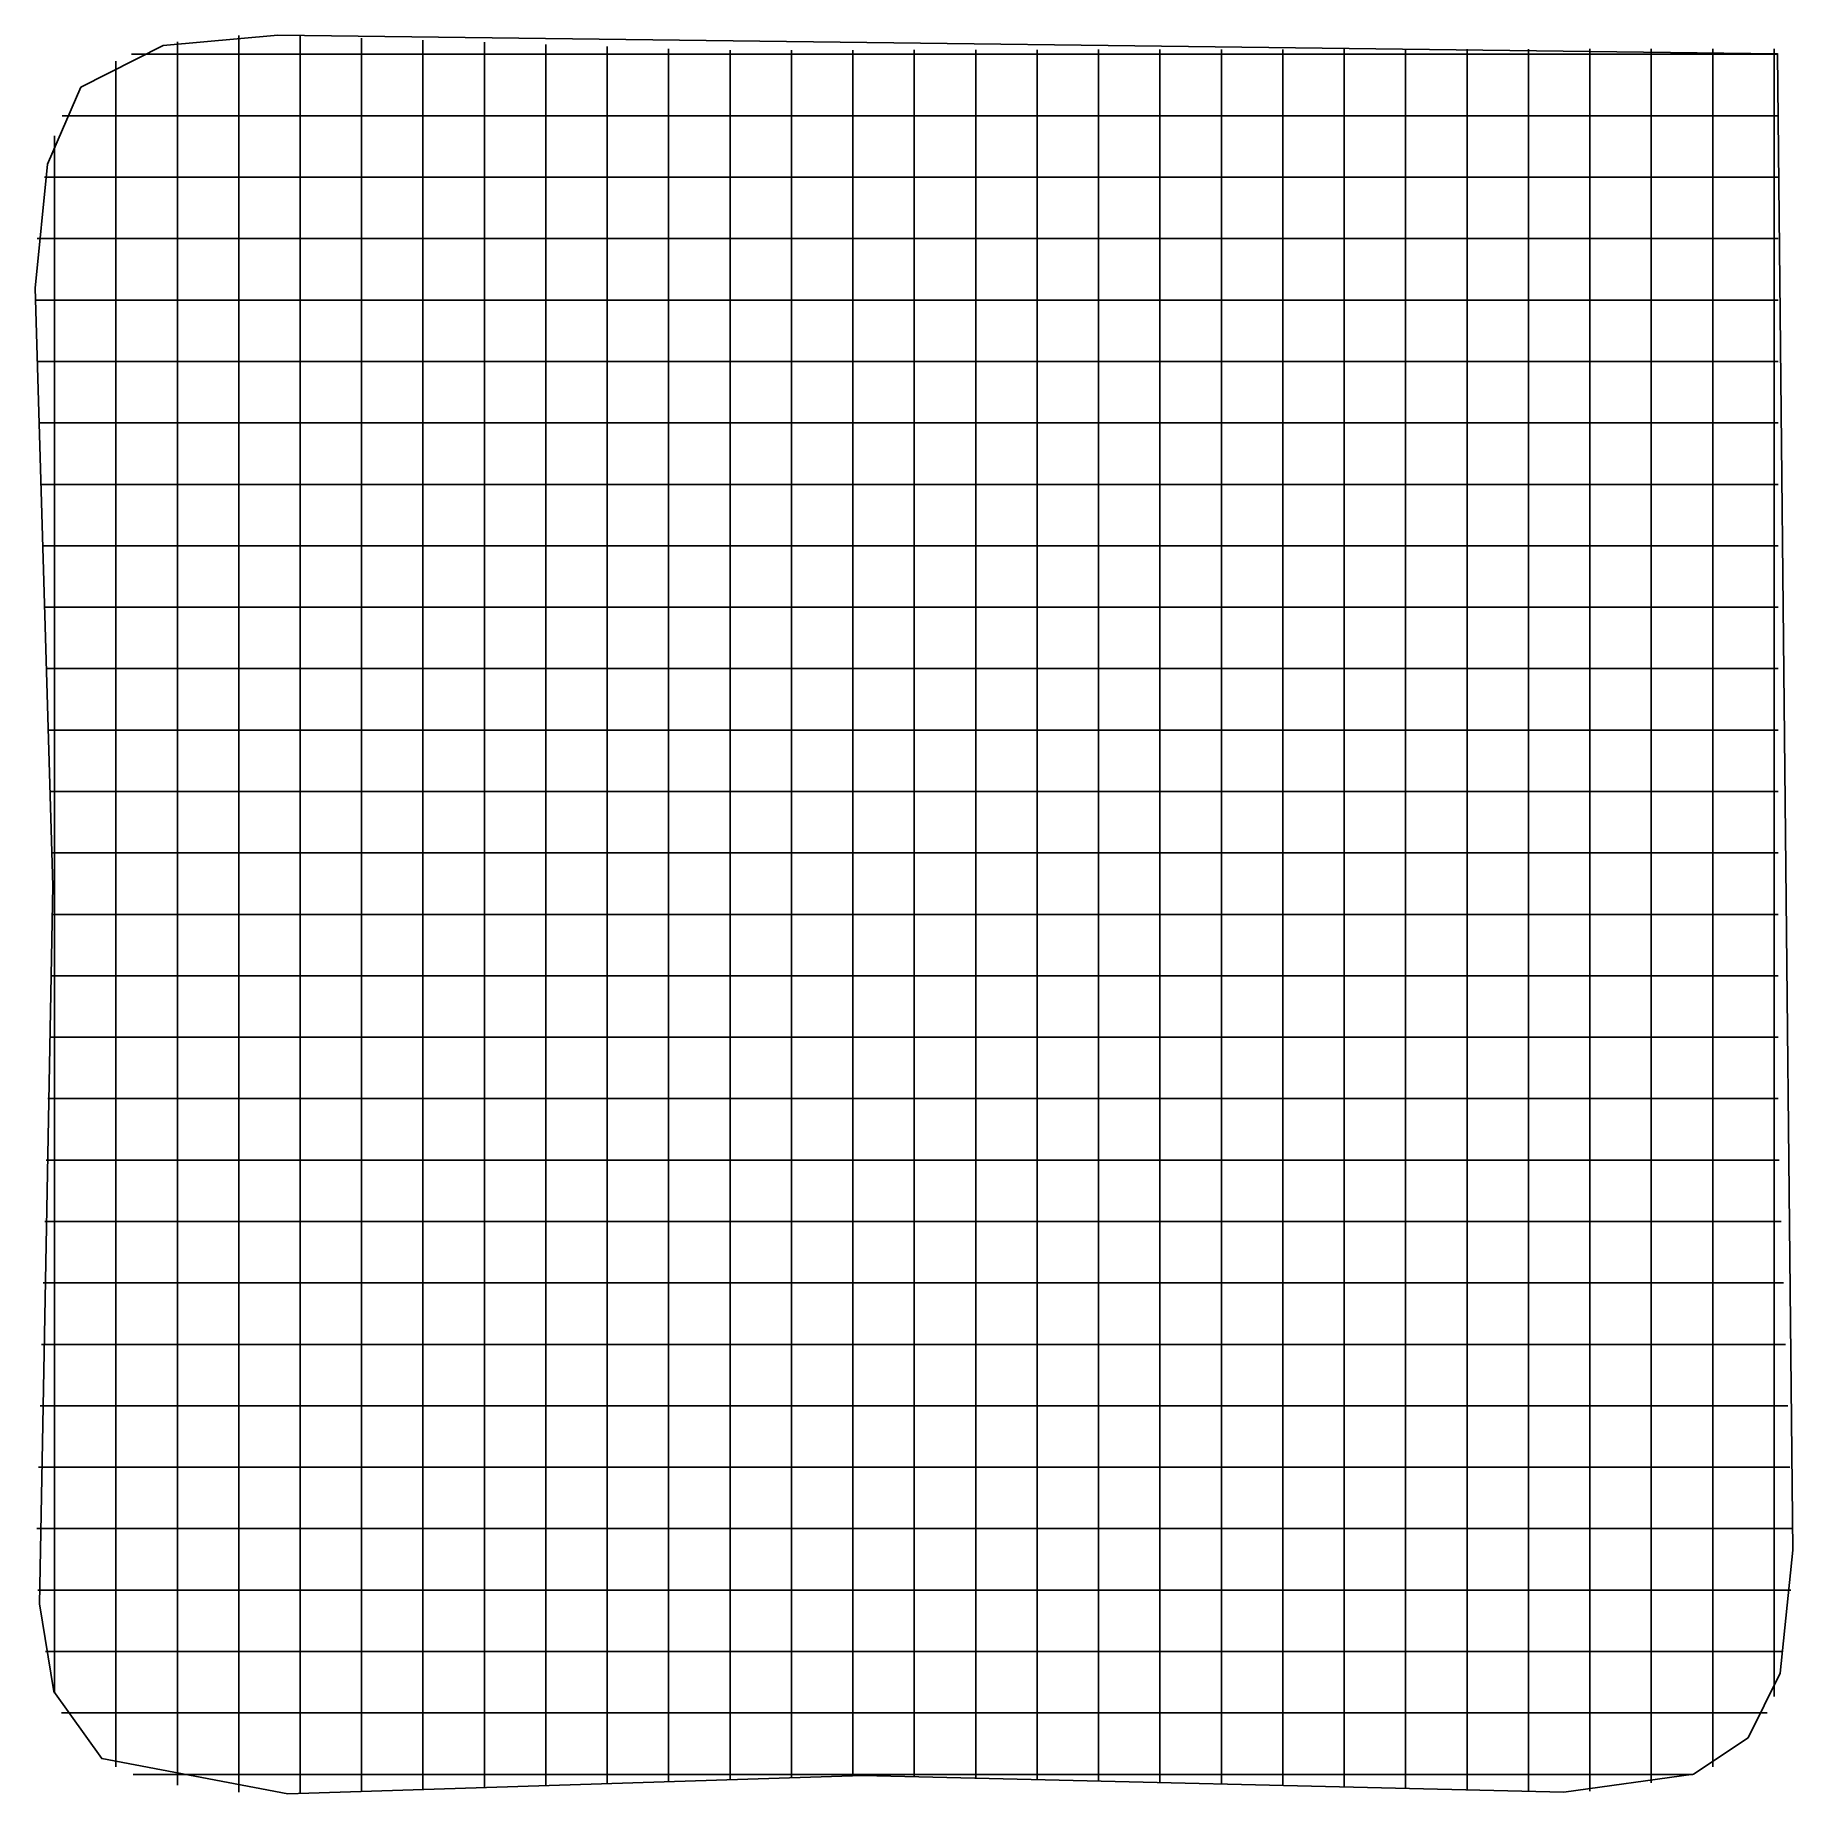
# Model space of a CAD drawing. Header units: metres. Extents: x 0.4 to 14.7, y 0.4 to 14.7.
import ezdxf

# ---------------------------------------------------------------- set-up
doc = ezdxf.new("R2010")
doc.units = ezdxf.units.M

msp = doc.modelspace()

# ---------------------------------------------------------------- linework, layer by layer
for p, q in [((2.093, 14.743), (2.093, 14.744)), ((1.593, 14.455), (1.593, 14.695)), ((2.093, 14.503), (2.093, 14.743)), ((2.593, 14.502), (2.593, 14.742)), ((3.093, 14.484), (3.093, 14.724)), ((3.593, 14.467), (3.593, 14.707)), ((4.093, 14.689), (4.093, 14.69)), ((4.093, 14.449), (4.093, 14.689)), ((4.593, 14.432), (4.593, 14.672)), ((5.093, 14.415), (5.093, 14.655)), ((5.593, 14.397), (5.593, 14.637)), ((6.093, 14.385), (6.093, 14.625)), ((6.593, 14.386), (6.593, 14.626)), ((7.093, 14.387), (7.093, 14.627)), ((7.593, 14.388), (7.593, 14.628)), ((8.093, 14.388), (8.093, 14.628)), ((8.593, 14.389), (8.593, 14.629)), ((9.093, 14.39), (9.093, 14.63)), ((9.593, 14.39), (9.593, 14.63)), ((10.093, 14.391), (10.093, 14.631)), ((10.593, 14.392), (10.593, 14.632)), ((11.093, 14.393), (11.093, 14.633)), ((11.593, 14.393), (11.593, 14.633)), ((12.093, 14.394), (12.093, 14.634)), ((12.593, 14.395), (12.593, 14.635)), ((13.093, 14.635), (13.093, 14.636)), ((13.093, 14.396), (13.093, 14.635)), ((13.593, 14.396), (13.593, 14.636)), ((14.093, 14.397), (14.093, 14.637)), ((14.593, 14.398), (14.593, 14.638)), ((1.093, 14.536), (1.093, 14.537)), ((1.093, 14.296), (1.093, 14.536)), ((1.221, 14.592), (1.461, 14.592)), ((1.221, 14.592), (1.461, 14.592)), ((1.461, 14.592), (1.562, 14.592)), ((1.562, 14.592), (1.622, 14.592)), ((1.622, 14.592), (2.822, 14.592)), ((2.093, 14.224), (2.093, 14.503)), ((2.593, 14.221), (2.593, 14.502)), ((2.822, 14.592), (3.122, 14.592)), ((3.093, 14.21), (3.093, 14.484)), ((3.122, 14.592), (3.362, 14.592)), ((3.362, 14.592), (3.422, 14.592)), ((3.422, 14.592), (4.622, 14.592)), ((3.593, 14.199), (3.593, 14.467)), ((4.622, 14.592), (4.922, 14.592)), ((4.922, 14.592), (5.162, 14.592)), ((5.162, 14.592), (5.222, 14.592)), ((5.222, 14.592), (5.9, 14.592)), ((5.9, 14.592), (6.14, 14.592)), ((6.14, 14.592), (6.44, 14.592)), ((6.44, 14.592), (7.64, 14.592)), ((7.64, 14.592), (7.7, 14.592)), ((7.7, 14.592), (7.94, 14.592)), ((7.94, 14.592), (8.24, 14.592)), ((8.24, 14.592), (9.44, 14.592)), ((9.44, 14.592), (9.5, 14.592)), ((9.5, 14.592), (9.74, 14.592)), ((9.74, 14.592), (10.04, 14.592)), ((10.04, 14.592), (11.24, 14.592)), ((11.24, 14.592), (11.3, 14.592)), ((11.3, 14.592), (11.54, 14.592)), ((11.54, 14.592), (11.84, 14.592)), ((11.84, 14.592), (13.04, 14.592)), ((13.04, 14.592), (13.1, 14.592)), ((13.1, 14.592), (13.34, 14.592)), ((13.34, 14.592), (13.64, 14.592)), ((13.64, 14.592), (14.566, 14.592)), ((14.566, 14.592), (14.626, 14.592)), ((1.593, 14.197), (1.593, 14.455)), ((4.093, 14.188), (4.093, 14.449)), ((4.593, 14.178), (4.593, 14.432)), ((5.093, 14.167), (5.093, 14.415)), ((5.593, 14.156), (5.593, 14.397)), ((6.093, 14.15), (6.093, 14.385)), ((6.593, 14.153), (6.593, 14.386)), ((7.093, 14.157), (7.093, 14.387)), ((7.593, 14.157), (7.593, 14.388)), ((8.093, 14.155), (8.093, 14.388)), ((8.593, 14.153), (8.593, 14.389)), ((9.093, 14.152), (9.093, 14.39)), ((9.593, 14.149), (9.593, 14.39)), ((10.093, 14.148), (10.093, 14.391)), ((10.593, 14.146), (10.593, 14.392)), ((11.093, 14.145), (11.093, 14.393)), ((11.593, 14.142), (11.593, 14.393)), ((12.093, 14.141), (12.093, 14.394)), ((12.593, 14.139), (12.593, 14.395)), ((13.093, 14.14), (13.093, 14.396)), ((13.593, 14.153), (13.593, 14.396)), ((14.093, 14.18), (14.093, 14.397)), ((14.593, 14.296), (14.593, 14.398)), ((1.093, 14.1), (1.093, 14.296)), ((1.593, 12.997), (1.593, 14.197)), ((2.093, 13.024), (2.093, 14.224)), ((2.593, 13.02), (2.593, 14.221)), ((3.093, 13.01), (3.093, 14.21)), ((3.593, 12.999), (3.593, 14.199)), ((4.093, 12.988), (4.093, 14.188)), ((4.593, 12.978), (4.593, 14.178)), ((14.093, 12.98), (14.093, 14.18)), ((14.593, 14.236), (14.593, 14.296)), ((14.593, 13.036), (14.593, 14.236)), ((0.654, 14.092), (0.894, 14.092)), ((0.654, 14.092), (0.894, 14.092)), ((0.894, 14.092), (1.108, 14.092)), ((1.093, 12.9), (1.093, 14.1)), ((1.108, 14.092), (2.308, 14.092)), ((2.308, 14.092), (2.368, 14.092)), ((2.368, 14.092), (2.608, 14.092)), ((2.608, 14.092), (2.908, 14.092)), ((2.908, 14.092), (4.108, 14.092)), ((4.108, 14.092), (4.168, 14.092)), ((4.168, 14.092), (4.408, 14.092)), ((4.408, 14.092), (4.708, 14.092)), ((4.708, 14.092), (5.908, 14.092)), ((5.093, 12.967), (5.093, 14.167)), ((5.593, 12.956), (5.593, 14.156)), ((5.908, 14.092), (5.968, 14.092)), ((5.968, 14.092), (6.208, 14.092)), ((6.093, 12.95), (6.093, 14.15)), ((6.208, 14.092), (6.508, 14.092)), ((6.508, 14.092), (7.708, 14.092)), ((6.593, 12.953), (6.593, 14.153)), ((7.093, 12.957), (7.093, 14.157)), ((7.593, 12.957), (7.593, 14.157)), ((7.708, 14.092), (7.768, 14.092)), ((7.768, 14.092), (8.008, 14.092)), ((8.008, 14.092), (8.308, 14.092)), ((8.093, 12.955), (8.093, 14.155)), ((8.308, 14.092), (9.508, 14.092)), ((8.593, 12.953), (8.593, 14.153)), ((9.093, 12.952), (9.093, 14.152)), ((9.508, 14.092), (9.568, 14.092)), ((9.568, 14.092), (9.808, 14.092)), ((9.593, 12.949), (9.593, 14.149)), ((9.808, 14.092), (10.108, 14.092)), ((10.093, 12.948), (10.093, 14.148)), ((10.108, 14.092), (11.308, 14.092)), ((10.593, 12.946), (10.593, 14.146)), ((11.093, 12.944), (11.093, 14.145)), ((11.308, 14.092), (11.368, 14.092)), ((11.368, 14.092), (11.608, 14.092)), ((11.593, 12.942), (11.593, 14.142)), ((11.608, 14.092), (11.908, 14.092)), ((11.908, 14.092), (13.108, 14.092)), ((12.093, 12.941), (12.093, 14.141)), ((12.593, 12.939), (12.593, 14.139)), ((13.093, 12.939), (13.093, 14.14)), ((13.108, 14.092), (13.168, 14.092)), ((13.168, 14.092), (13.408, 14.092)), ((13.408, 14.092), (13.708, 14.092)), ((13.593, 12.953), (13.593, 14.153)), ((13.708, 14.092), (14.566, 14.092)), ((14.566, 14.092), (14.626, 14.092)), ((0.593, 13.914), (0.593, 13.929)), ((0.593, 13.674), (0.593, 13.914)), ((0.593, 13.374), (0.593, 13.674)), ((0.511, 13.592), (0.751, 13.592)), ((0.511, 13.592), (0.751, 13.592)), ((0.751, 13.592), (0.994, 13.592)), ((0.994, 13.592), (2.194, 13.592)), ((2.194, 13.592), (2.254, 13.592)), ((2.254, 13.592), (2.494, 13.592)), ((2.494, 13.592), (2.794, 13.592)), ((2.794, 13.592), (3.994, 13.592)), ((3.994, 13.592), (4.054, 13.592)), ((4.054, 13.592), (4.294, 13.592)), ((4.294, 13.592), (4.594, 13.592)), ((4.594, 13.592), (5.794, 13.592)), ((5.794, 13.592), (5.854, 13.592)), ((5.854, 13.592), (6.094, 13.592)), ((6.094, 13.592), (6.394, 13.592)), ((6.394, 13.592), (7.594, 13.592)), ((7.594, 13.592), (7.654, 13.592)), ((7.654, 13.592), (7.894, 13.592)), ((7.894, 13.592), (8.194, 13.592)), ((8.194, 13.592), (9.394, 13.592)), ((9.394, 13.592), (9.454, 13.592)), ((9.454, 13.592), (9.694, 13.592)), ((9.694, 13.592), (9.994, 13.592)), ((9.994, 13.592), (11.194, 13.592)), ((11.194, 13.592), (11.254, 13.592)), ((11.254, 13.592), (11.494, 13.592)), ((11.494, 13.592), (11.794, 13.592)), ((11.794, 13.592), (12.994, 13.592)), ((12.994, 13.592), (13.054, 13.592)), ((13.054, 13.592), (13.294, 13.592)), ((13.294, 13.592), (13.594, 13.592)), ((13.594, 13.592), (14.566, 13.592)), ((14.566, 13.592), (14.626, 13.592)), ((0.593, 12.174), (0.593, 13.374)), ((0.451, 13.092), (0.691, 13.092)), ((0.451, 13.092), (0.691, 13.092)), ((0.691, 13.092), (0.946, 13.092)), ((0.946, 13.092), (2.146, 13.092)), ((2.146, 13.092), (2.206, 13.092)), ((2.206, 13.092), (2.446, 13.092)), ((2.446, 13.092), (2.746, 13.092)), ((2.746, 13.092), (3.946, 13.092)), ((3.946, 13.092), (4.006, 13.092)), ((4.006, 13.092), (4.246, 13.092)), ((4.246, 13.092), (4.546, 13.092)), ((4.546, 13.092), (5.746, 13.092)), ((5.746, 13.092), (5.806, 13.092)), ((5.806, 13.092), (6.046, 13.092)), ((6.046, 13.092), (6.346, 13.092)), ((6.346, 13.092), (7.546, 13.092)), ((7.546, 13.092), (7.606, 13.092)), ((7.606, 13.092), (7.846, 13.092)), ((7.846, 13.092), (8.146, 13.092)), ((8.146, 13.092), (9.346, 13.092)), ((9.346, 13.092), (9.406, 13.092)), ((9.406, 13.092), (9.646, 13.092)), ((9.646, 13.092), (9.946, 13.092)), ((9.946, 13.092), (11.146, 13.092)), ((11.146, 13.092), (11.206, 13.092)), ((11.206, 13.092), (11.446, 13.092)), ((11.446, 13.092), (11.746, 13.092)), ((11.746, 13.092), (12.946, 13.092)), ((12.946, 13.092), (13.006, 13.092)), ((13.006, 13.092), (13.246, 13.092)), ((13.246, 13.092), (13.546, 13.092)), ((13.546, 13.092), (14.566, 13.092)), ((14.566, 13.092), (14.626, 13.092)), ((14.593, 12.736), (14.593, 13.036)), ((1.093, 12.84), (1.093, 12.9)), ((1.593, 12.937), (1.593, 12.997)), ((1.593, 12.697), (1.593, 12.937)), ((2.093, 12.964), (2.093, 13.024)), ((2.093, 12.724), (2.093, 12.964)), ((2.593, 12.96), (2.593, 13.02)), ((2.593, 12.721), (2.593, 12.96)), ((3.093, 12.95), (3.093, 13.01)), ((3.093, 12.71), (3.093, 12.95)), ((3.593, 12.939), (3.593, 12.999)), ((3.593, 12.699), (3.593, 12.939)), ((4.093, 12.928), (4.093, 12.988)), ((4.093, 12.688), (4.093, 12.928)), ((4.593, 12.918), (4.593, 12.978)), ((4.593, 12.678), (4.593, 12.918)), ((5.093, 12.907), (5.093, 12.967)), ((5.093, 12.667), (5.093, 12.907)), ((5.593, 12.896), (5.593, 12.956)), ((5.593, 12.656), (5.593, 12.896)), ((6.093, 12.89), (6.093, 12.95)), ((6.093, 12.65), (6.093, 12.89)), ((6.593, 12.894), (6.593, 12.953)), ((6.593, 12.654), (6.593, 12.894)), ((7.093, 12.897), (7.093, 12.957)), ((7.093, 12.657), (7.093, 12.897)), ((7.593, 12.897), (7.593, 12.957)), ((7.593, 12.657), (7.593, 12.897)), ((8.093, 12.895), (8.093, 12.955)), ((8.093, 12.655), (8.093, 12.895)), ((8.593, 12.893), (8.593, 12.953)), ((8.593, 12.653), (8.593, 12.893)), ((9.093, 12.892), (9.093, 12.952)), ((9.093, 12.652), (9.093, 12.892)), ((9.593, 12.889), (9.593, 12.949)), ((9.593, 12.649), (9.593, 12.889)), ((10.093, 12.888), (10.093, 12.948)), ((10.093, 12.648), (10.093, 12.888)), ((10.593, 12.886), (10.593, 12.946)), ((10.593, 12.646), (10.593, 12.886)), ((11.093, 12.884), (11.093, 12.944)), ((11.093, 12.645), (11.093, 12.884)), ((11.593, 12.882), (11.593, 12.942)), ((12.093, 12.881), (12.093, 12.941)), ((12.593, 12.879), (12.593, 12.939)), ((13.093, 12.879), (13.093, 12.939)), ((13.593, 12.893), (13.593, 12.953)), ((13.593, 12.653), (13.593, 12.893)), ((14.093, 12.92), (14.093, 12.98)), ((14.093, 12.68), (14.093, 12.92)), ((1.093, 12.6), (1.093, 12.84)), ((11.593, 12.642), (11.593, 12.882)), ((12.093, 12.641), (12.093, 12.881)), ((12.593, 12.639), (12.593, 12.879)), ((13.093, 12.64), (13.093, 12.879)), ((1.093, 12.3), (1.093, 12.6)), ((1.593, 12.397), (1.593, 12.697)), ((2.093, 12.424), (2.093, 12.724)), ((2.593, 12.421), (2.593, 12.721)), ((3.093, 12.41), (3.093, 12.71)), ((3.593, 12.399), (3.593, 12.699)), ((4.093, 12.388), (4.093, 12.688)), ((4.593, 12.378), (4.593, 12.678)), ((5.093, 12.367), (5.093, 12.667)), ((5.593, 12.356), (5.593, 12.656)), ((6.093, 12.35), (6.093, 12.65)), ((6.593, 12.353), (6.593, 12.654)), ((7.093, 12.357), (7.093, 12.657)), ((7.593, 12.357), (7.593, 12.657)), ((8.093, 12.355), (8.093, 12.655)), ((8.593, 12.353), (8.593, 12.653)), ((9.093, 12.352), (9.093, 12.652)), ((9.593, 12.349), (9.593, 12.649)), ((10.093, 12.348), (10.093, 12.648)), ((10.593, 12.346), (10.593, 12.646)), ((11.093, 12.345), (11.093, 12.645)), ((11.593, 12.342), (11.593, 12.642)), ((12.093, 12.341), (12.093, 12.641)), ((12.593, 12.339), (12.593, 12.639)), ((13.093, 12.34), (13.093, 12.64)), ((13.593, 12.353), (13.593, 12.653)), ((14.093, 12.38), (14.093, 12.68)), ((14.593, 12.496), (14.593, 12.736)), ((0.438, 12.592), (0.678, 12.592)), ((0.438, 12.592), (0.678, 12.592)), ((0.678, 12.592), (0.936, 12.592)), ((0.936, 12.592), (2.136, 12.592)), ((2.136, 12.592), (2.196, 12.592)), ((2.196, 12.592), (2.436, 12.592)), ((2.436, 12.592), (2.736, 12.592)), ((2.736, 12.592), (3.936, 12.592)), ((3.936, 12.592), (3.996, 12.592)), ((3.996, 12.592), (4.236, 12.592)), ((4.236, 12.592), (4.536, 12.592)), ((4.536, 12.592), (5.736, 12.592)), ((5.736, 12.592), (5.796, 12.592)), ((5.796, 12.592), (6.036, 12.592)), ((6.036, 12.592), (6.336, 12.592)), ((6.336, 12.592), (7.536, 12.592)), ((7.536, 12.592), (7.596, 12.592)), ((7.596, 12.592), (7.836, 12.592)), ((7.836, 12.592), (8.136, 12.592)), ((8.136, 12.592), (9.336, 12.592)), ((9.336, 12.592), (9.396, 12.592)), ((9.396, 12.592), (9.636, 12.592)), ((9.636, 12.592), (9.936, 12.592)), ((9.936, 12.592), (11.136, 12.592)), ((11.136, 12.592), (11.196, 12.592)), ((11.196, 12.592), (11.436, 12.592)), ((11.436, 12.592), (11.736, 12.592)), ((11.736, 12.592), (12.936, 12.592)), ((12.936, 12.592), (12.996, 12.592)), ((12.996, 12.592), (13.236, 12.592)), ((13.236, 12.592), (13.536, 12.592)), ((13.536, 12.592), (14.566, 12.592)), ((14.566, 12.592), (14.626, 12.592)), ((14.593, 12.436), (14.593, 12.496)), ((1.593, 11.197), (1.593, 12.397)), ((2.093, 11.224), (2.093, 12.424)), ((2.593, 11.22), (2.593, 12.421)), ((3.093, 11.21), (3.093, 12.41)), ((3.593, 11.199), (3.593, 12.399)), ((4.093, 11.188), (4.093, 12.388)), ((4.593, 11.178), (4.593, 12.378)), ((5.093, 11.167), (5.093, 12.367)), ((5.593, 11.156), (5.593, 12.356)), ((6.093, 11.15), (6.093, 12.35)), ((6.593, 11.153), (6.593, 12.353)), ((7.093, 11.157), (7.093, 12.357)), ((7.593, 11.157), (7.593, 12.357)), ((8.093, 11.155), (8.093, 12.355)), ((8.593, 11.153), (8.593, 12.353)), ((9.093, 11.152), (9.093, 12.352)), ((9.593, 11.149), (9.593, 12.349)), ((10.093, 11.148), (10.093, 12.348)), ((10.593, 11.146), (10.593, 12.346)), ((11.093, 11.144), (11.093, 12.345)), ((11.593, 11.142), (11.593, 12.342)), ((12.093, 11.141), (12.093, 12.341)), ((12.593, 11.139), (12.593, 12.339)), ((13.093, 11.139), (13.093, 12.34)), ((13.593, 11.153), (13.593, 12.353)), ((14.093, 11.18), (14.093, 12.38)), ((14.593, 11.236), (14.593, 12.436)), ((0.593, 12.114), (0.593, 12.174)), ((1.093, 11.1), (1.093, 12.3)), ((0.453, 12.092), (0.693, 12.092)), ((0.453, 12.092), (0.693, 12.092)), ((0.593, 11.874), (0.593, 12.114)), ((0.693, 12.092), (0.948, 12.092)), ((0.948, 12.092), (2.148, 12.092)), ((2.148, 12.092), (2.208, 12.092)), ((2.208, 12.092), (2.448, 12.092)), ((2.448, 12.092), (2.748, 12.092)), ((2.748, 12.092), (3.948, 12.092)), ((3.948, 12.092), (4.008, 12.092)), ((4.008, 12.092), (4.248, 12.092)), ((4.248, 12.092), (4.548, 12.092)), ((4.548, 12.092), (5.748, 12.092)), ((5.748, 12.092), (5.808, 12.092)), ((5.808, 12.092), (6.048, 12.092)), ((6.048, 12.092), (6.348, 12.092)), ((6.348, 12.092), (7.548, 12.092)), ((7.548, 12.092), (7.608, 12.092)), ((7.608, 12.092), (7.848, 12.092)), ((7.848, 12.092), (8.148, 12.092)), ((8.148, 12.092), (9.348, 12.092)), ((9.348, 12.092), (9.408, 12.092)), ((9.408, 12.092), (9.648, 12.092)), ((9.648, 12.092), (9.948, 12.092)), ((9.948, 12.092), (11.148, 12.092)), ((11.148, 12.092), (11.208, 12.092)), ((11.208, 12.092), (11.448, 12.092)), ((11.448, 12.092), (11.748, 12.092)), ((11.748, 12.092), (12.948, 12.092)), ((12.948, 12.092), (13.008, 12.092)), ((13.008, 12.092), (13.248, 12.092)), ((13.248, 12.092), (13.548, 12.092)), ((13.548, 12.092), (14.566, 12.092)), ((14.566, 12.092), (14.626, 12.092)), ((0.593, 11.574), (0.593, 11.874)), ((0.468, 11.592), (0.708, 11.592)), ((0.468, 11.592), (0.708, 11.592)), ((0.593, 10.374), (0.593, 11.574)), ((0.708, 11.592), (0.96, 11.592)), ((0.96, 11.592), (2.16, 11.592)), ((2.16, 11.592), (2.22, 11.592)), ((2.22, 11.592), (2.46, 11.592)), ((2.46, 11.592), (2.76, 11.592)), ((2.76, 11.592), (3.96, 11.592)), ((3.96, 11.592), (4.02, 11.592)), ((4.02, 11.592), (4.26, 11.592)), ((4.26, 11.592), (4.56, 11.592)), ((4.56, 11.592), (5.76, 11.592)), ((5.76, 11.592), (5.82, 11.592)), ((5.82, 11.592), (6.06, 11.592)), ((6.06, 11.592), (6.36, 11.592)), ((6.36, 11.592), (7.56, 11.592)), ((7.56, 11.592), (7.62, 11.592)), ((7.62, 11.592), (7.86, 11.592)), ((7.86, 11.592), (8.16, 11.592)), ((8.16, 11.592), (9.36, 11.592)), ((9.36, 11.592), (9.42, 11.592)), ((9.42, 11.592), (9.66, 11.592)), ((9.66, 11.592), (9.96, 11.592)), ((9.96, 11.592), (11.16, 11.592)), ((11.16, 11.592), (11.22, 11.592)), ((11.22, 11.592), (11.46, 11.592)), ((11.46, 11.592), (11.76, 11.592)), ((11.76, 11.592), (12.96, 11.592)), ((12.96, 11.592), (13.02, 11.592)), ((13.02, 11.592), (13.26, 11.592)), ((13.26, 11.592), (13.56, 11.592)), ((13.56, 11.592), (14.566, 11.592)), ((14.566, 11.592), (14.626, 11.592)), ((1.593, 11.137), (1.593, 11.197)), ((2.093, 11.164), (2.093, 11.224)), ((2.593, 11.16), (2.593, 11.22)), ((3.093, 11.15), (3.093, 11.21)), ((3.593, 11.139), (3.593, 11.199)), ((4.093, 11.128), (4.093, 11.188)), ((4.593, 11.118), (4.593, 11.178)), ((5.093, 11.107), (5.093, 11.167)), ((14.093, 11.12), (14.093, 11.18)), ((14.593, 10.936), (14.593, 11.236)), ((0.484, 11.092), (0.724, 11.092)), ((0.484, 11.092), (0.724, 11.092)), ((0.724, 11.092), (0.972, 11.092)), ((0.972, 11.092), (2.172, 11.092)), ((1.093, 11.04), (1.093, 11.1)), ((1.093, 10.8), (1.093, 11.04)), ((1.593, 10.897), (1.593, 11.137)), ((2.093, 10.924), (2.093, 11.164)), ((2.172, 11.092), (2.232, 11.092)), ((2.232, 11.092), (2.472, 11.092)), ((2.472, 11.092), (2.772, 11.092)), ((2.593, 10.921), (2.593, 11.16)), ((2.772, 11.092), (3.972, 11.092)), ((3.093, 10.91), (3.093, 11.15)), ((3.593, 10.899), (3.593, 11.139)), ((3.972, 11.092), (4.032, 11.092)), ((4.032, 11.092), (4.272, 11.092)), ((4.093, 10.888), (4.093, 11.128)), ((4.272, 11.092), (4.572, 11.092)), ((4.572, 11.092), (5.772, 11.092)), ((4.593, 10.878), (4.593, 11.118)), ((5.093, 10.867), (5.093, 11.107)), ((5.593, 11.096), (5.593, 11.156)), ((5.593, 10.856), (5.593, 11.096)), ((5.772, 11.092), (5.832, 11.092)), ((5.832, 11.092), (6.072, 11.092)), ((6.072, 11.092), (6.372, 11.092)), ((6.093, 11.09), (6.093, 11.15)), ((6.093, 10.85), (6.093, 11.09)), ((6.372, 11.092), (7.572, 11.092)), ((6.593, 11.094), (6.593, 11.153)), ((6.593, 10.854), (6.593, 11.094)), ((7.093, 11.097), (7.093, 11.157)), ((7.093, 10.857), (7.093, 11.097)), ((7.572, 11.092), (7.632, 11.092)), ((7.593, 11.097), (7.593, 11.157)), ((7.593, 10.857), (7.593, 11.097)), ((7.632, 11.092), (7.872, 11.092)), ((7.872, 11.092), (8.172, 11.092)), ((8.093, 11.095), (8.093, 11.155)), ((8.093, 10.855), (8.093, 11.095)), ((8.172, 11.092), (9.372, 11.092)), ((8.593, 11.093), (8.593, 11.153)), ((8.593, 10.853), (8.593, 11.093)), ((9.093, 11.092), (9.093, 11.152)), ((9.093, 10.852), (9.093, 11.092)), ((9.372, 11.092), (9.432, 11.092)), ((9.432, 11.092), (9.672, 11.092)), ((9.593, 11.089), (9.593, 11.149)), ((9.593, 10.849), (9.593, 11.089)), ((9.672, 11.092), (9.972, 11.092)), ((9.972, 11.092), (11.172, 11.092)), ((10.093, 11.088), (10.093, 11.148)), ((10.093, 10.848), (10.093, 11.088)), ((10.593, 11.086), (10.593, 11.146)), ((10.593, 10.846), (10.593, 11.086)), ((11.093, 11.084), (11.093, 11.144)), ((11.093, 10.845), (11.093, 11.084)), ((11.172, 11.092), (11.232, 11.092)), ((11.232, 11.092), (11.472, 11.092)), ((11.472, 11.092), (11.772, 11.092)), ((11.593, 11.082), (11.593, 11.142)), ((11.593, 10.842), (11.593, 11.082)), ((11.772, 11.092), (12.972, 11.092)), ((12.093, 11.081), (12.093, 11.141)), ((12.093, 10.841), (12.093, 11.081)), ((12.593, 11.079), (12.593, 11.139)), ((12.593, 10.839), (12.593, 11.079)), ((12.972, 11.092), (13.032, 11.092)), ((13.032, 11.092), (13.272, 11.092)), ((13.093, 11.079), (13.093, 11.139)), ((13.093, 10.84), (13.093, 11.079)), ((13.272, 11.092), (13.572, 11.092)), ((13.572, 11.092), (14.566, 11.092)), ((13.593, 11.093), (13.593, 11.153)), ((13.593, 10.853), (13.593, 11.093)), ((14.093, 10.88), (14.093, 11.12)), ((14.566, 11.092), (14.626, 11.092)), ((1.593, 10.597), (1.593, 10.897)), ((2.093, 10.624), (2.093, 10.924)), ((2.593, 10.621), (2.593, 10.921)), ((3.093, 10.61), (3.093, 10.91)), ((3.593, 10.599), (3.593, 10.899)), ((4.093, 10.588), (4.093, 10.888)), ((14.093, 10.58), (14.093, 10.88)), ((14.593, 10.696), (14.593, 10.936)), ((1.093, 10.5), (1.093, 10.8)), ((4.593, 10.578), (4.593, 10.878)), ((5.093, 10.567), (5.093, 10.867)), ((5.593, 10.556), (5.593, 10.856)), ((6.093, 10.55), (6.093, 10.85)), ((6.593, 10.553), (6.593, 10.854)), ((7.093, 10.557), (7.093, 10.857)), ((7.593, 10.557), (7.593, 10.857)), ((8.093, 10.555), (8.093, 10.855)), ((8.593, 10.553), (8.593, 10.853)), ((9.093, 10.552), (9.093, 10.852)), ((9.593, 10.549), (9.593, 10.849)), ((10.093, 10.548), (10.093, 10.848)), ((10.593, 10.546), (10.593, 10.846)), ((11.093, 10.545), (11.093, 10.845)), ((11.593, 10.542), (11.593, 10.842)), ((12.093, 10.541), (12.093, 10.841)), ((12.593, 10.539), (12.593, 10.839)), ((13.093, 10.54), (13.093, 10.84)), ((13.593, 10.553), (13.593, 10.853)), ((1.593, 9.397), (1.593, 10.597)), ((2.093, 9.424), (2.093, 10.624)), ((2.593, 9.42), (2.593, 10.621)), ((3.093, 9.41), (3.093, 10.61)), ((3.593, 9.399), (3.593, 10.599)), ((14.593, 10.636), (14.593, 10.696)), ((14.593, 9.436), (14.593, 10.636)), ((0.499, 10.592), (0.739, 10.592)), ((0.499, 10.592), (0.739, 10.592)), ((0.739, 10.592), (0.984, 10.592)), ((0.984, 10.592), (2.184, 10.592)), ((1.093, 9.3), (1.093, 10.5)), ((2.184, 10.592), (2.244, 10.592)), ((2.244, 10.592), (2.484, 10.592)), ((2.484, 10.592), (2.784, 10.592)), ((2.784, 10.592), (3.984, 10.592)), ((3.984, 10.592), (4.044, 10.592)), ((4.044, 10.592), (4.284, 10.592)), ((4.093, 9.388), (4.093, 10.588)), ((4.284, 10.592), (4.584, 10.592)), ((4.584, 10.592), (5.784, 10.592)), ((4.593, 9.378), (4.593, 10.578)), ((5.093, 9.367), (5.093, 10.567)), ((5.593, 9.356), (5.593, 10.556)), ((5.784, 10.592), (5.844, 10.592)), ((5.844, 10.592), (6.084, 10.592)), ((6.084, 10.592), (6.384, 10.592)), ((6.093, 9.35), (6.093, 10.55)), ((6.384, 10.592), (7.584, 10.592)), ((6.593, 9.353), (6.593, 10.553)), ((7.093, 9.357), (7.093, 10.557)), ((7.584, 10.592), (7.644, 10.592)), ((7.593, 9.357), (7.593, 10.557)), ((7.644, 10.592), (7.884, 10.592)), ((7.884, 10.592), (8.184, 10.592)), ((8.093, 9.355), (8.093, 10.555)), ((8.184, 10.592), (9.384, 10.592)), ((8.593, 9.353), (8.593, 10.553)), ((9.093, 9.352), (9.093, 10.552)), ((9.384, 10.592), (9.444, 10.592)), ((9.444, 10.592), (9.684, 10.592)), ((9.593, 9.349), (9.593, 10.549)), ((9.684, 10.592), (9.984, 10.592)), ((9.984, 10.592), (11.184, 10.592)), ((10.093, 9.348), (10.093, 10.548)), ((10.593, 9.346), (10.593, 10.546)), ((11.093, 9.344), (11.093, 10.545)), ((11.184, 10.592), (11.244, 10.592)), ((11.244, 10.592), (11.484, 10.592)), ((11.484, 10.592), (11.784, 10.592)), ((11.593, 9.342), (11.593, 10.542)), ((11.784, 10.592), (12.984, 10.592)), ((12.093, 9.341), (12.093, 10.541)), ((12.593, 9.339), (12.593, 10.539)), ((12.984, 10.592), (13.044, 10.592)), ((13.044, 10.592), (13.284, 10.592)), ((13.093, 9.339), (13.093, 10.54)), ((13.284, 10.592), (13.584, 10.592)), ((13.584, 10.592), (14.566, 10.592)), ((13.593, 9.353), (13.593, 10.553)), ((14.093, 9.38), (14.093, 10.58)), ((14.566, 10.592), (14.626, 10.592)), ((0.593, 10.314), (0.593, 10.374)), ((0.593, 10.074), (0.593, 10.314)), ((0.514, 10.092), (0.754, 10.092)), ((0.514, 10.092), (0.754, 10.092)), ((0.593, 9.774), (0.593, 10.074)), ((0.754, 10.092), (0.996, 10.092)), ((0.996, 10.092), (2.196, 10.092)), ((2.196, 10.092), (2.256, 10.092)), ((2.256, 10.092), (2.496, 10.092)), ((2.496, 10.092), (2.796, 10.092)), ((2.796, 10.092), (3.996, 10.092)), ((3.996, 10.092), (4.056, 10.092)), ((4.056, 10.092), (4.296, 10.092)), ((4.296, 10.092), (4.596, 10.092)), ((4.596, 10.092), (5.796, 10.092)), ((5.796, 10.092), (5.856, 10.092)), ((5.856, 10.092), (6.096, 10.092)), ((6.096, 10.092), (6.396, 10.092)), ((6.396, 10.092), (7.596, 10.092)), ((7.596, 10.092), (7.656, 10.092)), ((7.656, 10.092), (7.896, 10.092)), ((7.896, 10.092), (8.196, 10.092)), ((8.196, 10.092), (9.396, 10.092)), ((9.396, 10.092), (9.456, 10.092)), ((9.456, 10.092), (9.696, 10.092)), ((9.696, 10.092), (9.996, 10.092)), ((9.996, 10.092), (11.196, 10.092)), ((11.196, 10.092), (11.256, 10.092)), ((11.256, 10.092), (11.496, 10.092)), ((11.496, 10.092), (11.796, 10.092)), ((11.796, 10.092), (12.996, 10.092)), ((12.996, 10.092), (13.056, 10.092)), ((13.056, 10.092), (13.296, 10.092)), ((13.296, 10.092), (13.596, 10.092)), ((13.596, 10.092), (14.566, 10.092)), ((14.566, 10.092), (14.626, 10.092)), ((0.593, 8.574), (0.593, 9.774)), ((0.529, 9.592), (0.769, 9.592)), ((0.529, 9.592), (0.769, 9.592)), ((0.769, 9.592), (1.008, 9.592)), ((1.008, 9.592), (2.209, 9.592)), ((2.209, 9.592), (2.269, 9.592)), ((2.269, 9.592), (2.508, 9.592)), ((2.508, 9.592), (2.808, 9.592)), ((2.808, 9.592), (4.009, 9.592)), ((4.009, 9.592), (4.069, 9.592)), ((4.069, 9.592), (4.308, 9.592)), ((4.308, 9.592), (4.608, 9.592)), ((4.608, 9.592), (5.809, 9.592)), ((5.809, 9.592), (5.869, 9.592)), ((5.869, 9.592), (6.108, 9.592)), ((6.108, 9.592), (6.408, 9.592)), ((6.408, 9.592), (7.609, 9.592)), ((7.609, 9.592), (7.669, 9.592)), ((7.669, 9.592), (7.908, 9.592)), ((7.908, 9.592), (8.208, 9.592)), ((8.208, 9.592), (9.409, 9.592)), ((9.409, 9.592), (9.469, 9.592)), ((9.469, 9.592), (9.708, 9.592)), ((9.708, 9.592), (10.008, 9.592)), ((10.008, 9.592), (11.209, 9.592)), ((11.209, 9.592), (11.269, 9.592)), ((11.269, 9.592), (11.508, 9.592)), ((11.508, 9.592), (11.808, 9.592)), ((11.808, 9.592), (13.009, 9.592)), ((13.009, 9.592), (13.069, 9.592)), ((13.069, 9.592), (13.308, 9.592)), ((13.308, 9.592), (13.608, 9.592)), ((13.608, 9.592), (14.566, 9.592)), ((14.566, 9.592), (14.626, 9.592)), ((1.593, 9.337), (1.593, 9.397)), ((1.593, 9.097), (1.593, 9.337)), ((2.093, 9.364), (2.093, 9.424)), ((2.093, 9.124), (2.093, 9.364)), ((2.593, 9.36), (2.593, 9.42)), ((2.593, 9.121), (2.593, 9.36)), ((3.093, 9.35), (3.093, 9.41)), ((3.093, 9.11), (3.093, 9.35)), ((3.593, 9.339), (3.593, 9.399)), ((3.593, 9.099), (3.593, 9.339)), ((4.093, 9.328), (4.093, 9.388)), ((4.093, 9.088), (4.093, 9.328)), ((4.593, 9.318), (4.593, 9.378)), ((4.593, 9.078), (4.593, 9.318)), ((5.093, 9.307), (5.093, 9.367)), ((5.093, 9.067), (5.093, 9.307)), ((5.593, 9.296), (5.593, 9.356)), ((6.093, 9.29), (6.093, 9.35)), ((6.593, 9.294), (6.593, 9.353)), ((7.093, 9.297), (7.093, 9.357)), ((7.593, 9.297), (7.593, 9.357)), ((8.093, 9.295), (8.093, 9.355)), ((8.593, 9.293), (8.593, 9.353)), ((9.093, 9.292), (9.093, 9.352)), ((9.593, 9.289), (9.593, 9.349)), ((10.093, 9.288), (10.093, 9.348)), ((10.593, 9.286), (10.593, 9.346)), ((11.093, 9.284), (11.093, 9.344)), ((11.593, 9.282), (11.593, 9.342)), ((12.093, 9.281), (12.093, 9.341)), ((12.593, 9.279), (12.593, 9.339)), ((13.093, 9.279), (13.093, 9.339)), ((13.593, 9.293), (13.593, 9.353)), ((14.093, 9.32), (14.093, 9.38)), ((14.093, 9.08), (14.093, 9.32)), ((14.593, 9.136), (14.593, 9.436)), ((1.093, 9.24), (1.093, 9.3)), ((1.093, 9), (1.093, 9.24)), ((5.593, 9.056), (5.593, 9.296)), ((6.093, 9.05), (6.093, 9.29)), ((6.593, 9.054), (6.593, 9.294)), ((7.093, 9.057), (7.093, 9.297)), ((7.593, 9.057), (7.593, 9.297)), ((8.093, 9.055), (8.093, 9.295)), ((8.593, 9.053), (8.593, 9.293)), ((9.093, 9.052), (9.093, 9.292)), ((9.593, 9.049), (9.593, 9.289)), ((10.093, 9.048), (10.093, 9.288)), ((10.593, 9.046), (10.593, 9.286)), ((11.093, 9.045), (11.093, 9.284)), ((11.593, 9.042), (11.593, 9.282)), ((12.093, 9.041), (12.093, 9.281)), ((12.593, 9.039), (12.593, 9.279)), ((13.093, 9.04), (13.093, 9.279)), ((13.593, 9.053), (13.593, 9.293)), ((0.545, 9.092), (0.785, 9.092)), ((0.545, 9.092), (0.785, 9.092)), ((0.785, 9.092), (1.021, 9.092)), ((1.021, 9.092), (2.221, 9.092)), ((1.593, 8.797), (1.593, 9.097)), ((2.093, 8.824), (2.093, 9.124)), ((2.221, 9.092), (2.281, 9.092)), ((2.281, 9.092), (2.521, 9.092)), ((2.521, 9.092), (2.821, 9.092)), ((2.593, 8.821), (2.593, 9.121)), ((2.821, 9.092), (4.021, 9.092)), ((3.093, 8.81), (3.093, 9.11)), ((3.593, 8.799), (3.593, 9.099)), ((4.021, 9.092), (4.081, 9.092)), ((4.081, 9.092), (4.321, 9.092)), ((4.093, 8.788), (4.093, 9.088)), ((4.321, 9.092), (4.621, 9.092)), ((4.593, 8.778), (4.593, 9.078)), ((4.621, 9.092), (5.821, 9.092)), ((5.093, 8.767), (5.093, 9.067)), ((5.593, 8.756), (5.593, 9.056)), ((5.821, 9.092), (5.881, 9.092)), ((5.881, 9.092), (6.121, 9.092)), ((6.093, 8.75), (6.093, 9.05)), ((6.121, 9.092), (6.421, 9.092)), ((6.421, 9.092), (7.621, 9.092)), ((6.593, 8.753), (6.593, 9.054)), ((7.093, 8.757), (7.093, 9.057)), ((7.593, 8.757), (7.593, 9.057)), ((7.621, 9.092), (7.681, 9.092)), ((7.681, 9.092), (7.921, 9.092)), ((7.921, 9.092), (8.221, 9.092)), ((8.093, 8.755), (8.093, 9.055)), ((8.221, 9.092), (9.421, 9.092)), ((8.593, 8.753), (8.593, 9.053)), ((9.093, 8.752), (9.093, 9.052)), ((9.421, 9.092), (9.481, 9.092)), ((9.481, 9.092), (9.721, 9.092)), ((9.593, 8.749), (9.593, 9.049)), ((9.721, 9.092), (10.021, 9.092)), ((10.021, 9.092), (11.221, 9.092)), ((10.093, 8.748), (10.093, 9.048)), ((10.593, 8.746), (10.593, 9.046)), ((11.093, 8.745), (11.093, 9.045)), ((11.221, 9.092), (11.281, 9.092)), ((11.281, 9.092), (11.521, 9.092)), ((11.521, 9.092), (11.821, 9.092)), ((11.593, 8.742), (11.593, 9.042)), ((11.821, 9.092), (13.021, 9.092)), ((12.093, 8.741), (12.093, 9.041)), ((12.593, 8.739), (12.593, 9.039)), ((13.021, 9.092), (13.081, 9.092)), ((13.081, 9.092), (13.321, 9.092)), ((13.093, 8.74), (13.093, 9.04)), ((13.321, 9.092), (13.621, 9.092)), ((13.593, 8.753), (13.593, 9.053)), ((13.621, 9.092), (14.566, 9.092)), ((14.093, 8.78), (14.093, 9.08)), ((14.566, 9.092), (14.626, 9.092)), ((14.593, 8.896), (14.593, 9.136)), ((1.093, 8.7), (1.093, 9)), ((14.593, 8.836), (14.593, 8.896)), ((1.593, 7.597), (1.593, 8.797)), ((2.093, 7.624), (2.093, 8.824)), ((2.593, 7.62), (2.593, 8.821)), ((3.093, 7.61), (3.093, 8.81)), ((3.593, 7.599), (3.593, 8.799)), ((4.093, 7.588), (4.093, 8.788)), ((4.593, 7.578), (4.593, 8.778)), ((5.093, 7.567), (5.093, 8.767)), ((5.593, 7.556), (5.593, 8.756)), ((6.093, 7.55), (6.093, 8.75)), ((6.593, 7.553), (6.593, 8.753)), ((7.093, 7.557), (7.093, 8.757)), ((7.593, 7.557), (7.593, 8.757)), ((8.093, 7.555), (8.093, 8.755)), ((8.593, 7.553), (8.593, 8.753)), ((9.093, 7.552), (9.093, 8.752)), ((9.593, 7.549), (9.593, 8.749)), ((10.093, 7.548), (10.093, 8.748)), ((10.593, 7.546), (10.593, 8.746)), ((11.093, 7.544), (11.093, 8.745)), ((11.593, 7.542), (11.593, 8.742)), ((12.093, 7.541), (12.093, 8.741)), ((12.593, 7.539), (12.593, 8.739)), ((13.093, 7.539), (13.093, 8.74)), ((13.593, 7.553), (13.593, 8.753)), ((14.093, 7.58), (14.093, 8.78)), ((14.593, 7.636), (14.593, 8.836)), ((0.56, 8.592), (0.8, 8.592)), ((0.56, 8.592), (0.8, 8.592)), ((0.8, 8.592), (1.033, 8.592)), ((1.033, 8.592), (2.233, 8.592)), ((1.093, 7.5), (1.093, 8.7)), ((2.233, 8.592), (2.293, 8.592)), ((2.293, 8.592), (2.533, 8.592)), ((2.533, 8.592), (2.833, 8.592)), ((2.833, 8.592), (4.033, 8.592)), ((4.033, 8.592), (4.093, 8.592)), ((4.093, 8.592), (4.333, 8.592)), ((4.333, 8.592), (4.633, 8.592)), ((4.633, 8.592), (5.833, 8.592)), ((5.833, 8.592), (5.893, 8.592)), ((5.893, 8.592), (6.133, 8.592)), ((6.133, 8.592), (6.433, 8.592)), ((6.433, 8.592), (7.633, 8.592)), ((7.633, 8.592), (7.693, 8.592)), ((7.693, 8.592), (7.933, 8.592)), ((7.933, 8.592), (8.233, 8.592)), ((8.233, 8.592), (9.433, 8.592)), ((9.433, 8.592), (9.493, 8.592)), ((9.493, 8.592), (9.733, 8.592)), ((9.733, 8.592), (10.033, 8.592)), ((10.033, 8.592), (11.233, 8.592)), ((11.233, 8.592), (11.293, 8.592)), ((11.293, 8.592), (11.533, 8.592)), ((11.533, 8.592), (11.833, 8.592)), ((11.833, 8.592), (13.033, 8.592)), ((13.033, 8.592), (13.093, 8.592)), ((13.093, 8.592), (13.333, 8.592)), ((13.333, 8.592), (13.633, 8.592)), ((13.633, 8.592), (14.566, 8.592)), ((14.566, 8.592), (14.626, 8.592)), ((0.593, 8.514), (0.593, 8.574)), ((0.593, 8.274), (0.593, 8.514)), ((0.593, 7.974), (0.593, 8.274)), ((0.575, 8.092), (0.815, 8.092)), ((0.575, 8.092), (0.815, 8.092)), ((0.815, 8.092), (1.045, 8.092)), ((1.045, 8.092), (2.246, 8.092)), ((2.246, 8.092), (2.306, 8.092)), ((2.306, 8.092), (2.545, 8.092)), ((2.545, 8.092), (2.845, 8.092)), ((2.845, 8.092), (4.046, 8.092)), ((4.046, 8.092), (4.106, 8.092)), ((4.106, 8.092), (4.345, 8.092)), ((4.345, 8.092), (4.645, 8.092)), ((4.645, 8.092), (5.846, 8.092)), ((5.846, 8.092), (5.906, 8.092)), ((5.906, 8.092), (6.145, 8.092)), ((6.145, 8.092), (6.445, 8.092)), ((6.445, 8.092), (7.646, 8.092)), ((7.646, 8.092), (7.706, 8.092)), ((7.706, 8.092), (7.945, 8.092)), ((7.945, 8.092), (8.245, 8.092)), ((8.245, 8.092), (9.446, 8.092)), ((9.446, 8.092), (9.506, 8.092)), ((9.506, 8.092), (9.745, 8.092)), ((9.745, 8.092), (10.045, 8.092)), ((10.045, 8.092), (11.246, 8.092)), ((11.246, 8.092), (11.306, 8.092)), ((11.306, 8.092), (11.545, 8.092)), ((11.545, 8.092), (11.845, 8.092)), ((11.845, 8.092), (13.046, 8.092)), ((13.046, 8.092), (13.106, 8.092)), ((13.106, 8.092), (13.345, 8.092)), ((13.345, 8.092), (13.645, 8.092)), ((13.645, 8.092), (14.566, 8.092)), ((14.566, 8.092), (14.626, 8.092)), ((0.593, 6.774), (0.593, 7.974)), ((0.576, 7.592), (0.577, 7.592)), ((0.576, 7.592), (0.577, 7.592)), ((0.577, 7.592), (0.816, 7.592)), ((0.816, 7.592), (1.046, 7.592)), ((1.046, 7.592), (2.247, 7.592)), ((1.593, 7.537), (1.593, 7.597)), ((2.093, 7.564), (2.093, 7.624)), ((2.247, 7.592), (2.307, 7.592)), ((2.307, 7.592), (2.546, 7.592)), ((2.546, 7.592), (2.846, 7.592)), ((2.593, 7.56), (2.593, 7.62)), ((2.846, 7.592), (4.047, 7.592)), ((3.093, 7.55), (3.093, 7.61)), ((3.593, 7.539), (3.593, 7.599)), ((4.047, 7.592), (4.107, 7.592)), ((4.093, 7.528), (4.093, 7.588)), ((4.107, 7.592), (4.346, 7.592)), ((4.346, 7.592), (4.646, 7.592)), ((4.646, 7.592), (5.847, 7.592)), ((5.847, 7.592), (5.907, 7.592)), ((5.907, 7.592), (6.146, 7.592)), ((6.146, 7.592), (6.446, 7.592)), ((6.446, 7.592), (7.647, 7.592)), ((7.647, 7.592), (7.707, 7.592)), ((7.707, 7.592), (7.946, 7.592)), ((7.946, 7.592), (8.246, 7.592)), ((8.246, 7.592), (9.447, 7.592)), ((9.447, 7.592), (9.507, 7.592)), ((9.507, 7.592), (9.746, 7.592)), ((9.746, 7.592), (10.046, 7.592)), ((10.046, 7.592), (11.247, 7.592)), ((11.247, 7.592), (11.307, 7.592)), ((11.307, 7.592), (11.546, 7.592)), ((11.546, 7.592), (11.846, 7.592)), ((11.846, 7.592), (13.047, 7.592)), ((13.047, 7.592), (13.107, 7.592)), ((13.107, 7.592), (13.346, 7.592)), ((13.346, 7.592), (13.646, 7.592)), ((13.646, 7.592), (14.566, 7.592)), ((14.566, 7.592), (14.626, 7.592)), ((14.593, 7.336), (14.593, 7.636)), ((1.093, 7.44), (1.093, 7.5)), ((1.593, 7.297), (1.593, 7.537)), ((2.093, 7.324), (2.093, 7.564)), ((2.593, 7.321), (2.593, 7.56)), ((3.093, 7.31), (3.093, 7.55)), ((3.593, 7.299), (3.593, 7.539)), ((4.093, 7.288), (4.093, 7.528)), ((4.593, 7.518), (4.593, 7.578)), ((4.593, 7.278), (4.593, 7.518)), ((5.093, 7.507), (5.093, 7.567)), ((5.093, 7.267), (5.093, 7.507)), ((5.593, 7.496), (5.593, 7.556)), ((5.593, 7.256), (5.593, 7.496)), ((6.093, 7.49), (6.093, 7.55)), ((6.093, 7.25), (6.093, 7.49)), ((6.593, 7.494), (6.593, 7.553)), ((6.593, 7.254), (6.593, 7.494)), ((7.093, 7.497), (7.093, 7.557)), ((7.093, 7.257), (7.093, 7.497)), ((7.593, 7.497), (7.593, 7.557)), ((7.593, 7.257), (7.593, 7.497)), ((8.093, 7.495), (8.093, 7.555)), ((8.093, 7.255), (8.093, 7.495)), ((8.593, 7.493), (8.593, 7.553)), ((8.593, 7.253), (8.593, 7.493)), ((9.093, 7.492), (9.093, 7.552)), ((9.093, 7.252), (9.093, 7.492)), ((9.593, 7.489), (9.593, 7.549)), ((9.593, 7.249), (9.593, 7.489)), ((10.093, 7.488), (10.093, 7.548)), ((10.093, 7.248), (10.093, 7.488)), ((10.593, 7.486), (10.593, 7.546)), ((10.593, 7.246), (10.593, 7.486)), ((11.093, 7.484), (11.093, 7.544)), ((11.093, 7.245), (11.093, 7.484)), ((11.593, 7.482), (11.593, 7.542)), ((11.593, 7.242), (11.593, 7.482)), ((12.093, 7.481), (12.093, 7.541)), ((12.093, 7.241), (12.093, 7.481)), ((12.593, 7.479), (12.593, 7.539)), ((12.593, 7.239), (12.593, 7.479)), ((13.093, 7.479), (13.093, 7.539)), ((13.093, 7.24), (13.093, 7.479)), ((13.593, 7.493), (13.593, 7.553)), ((13.593, 7.253), (13.593, 7.493)), ((14.093, 7.52), (14.093, 7.58)), ((14.093, 7.28), (14.093, 7.52)), ((1.093, 7.2), (1.093, 7.44)), ((2.093, 7.024), (2.093, 7.324)), ((2.593, 7.021), (2.593, 7.321)), ((3.093, 7.01), (3.093, 7.31)), ((14.593, 7.096), (14.593, 7.336)), ((1.093, 6.9), (1.093, 7.2)), ((1.593, 6.997), (1.593, 7.297)), ((3.593, 6.999), (3.593, 7.299)), ((4.093, 6.988), (4.093, 7.288)), ((4.593, 6.978), (4.593, 7.278)), ((5.093, 6.967), (5.093, 7.267)), ((5.593, 6.956), (5.593, 7.256)), ((6.093, 6.95), (6.093, 7.25)), ((6.593, 6.953), (6.593, 7.254)), ((7.093, 6.957), (7.093, 7.257)), ((7.593, 6.957), (7.593, 7.257)), ((8.093, 6.955), (8.093, 7.255)), ((8.593, 6.953), (8.593, 7.253)), ((9.093, 6.952), (9.093, 7.252)), ((9.593, 6.949), (9.593, 7.249)), ((10.093, 6.948), (10.093, 7.248)), ((10.593, 6.946), (10.593, 7.246)), ((11.093, 6.945), (11.093, 7.245)), ((11.593, 6.942), (11.593, 7.242)), ((12.093, 6.941), (12.093, 7.241)), ((12.593, 6.939), (12.593, 7.239)), ((13.093, 6.94), (13.093, 7.24)), ((13.593, 6.953), (13.593, 7.253)), ((14.093, 6.98), (14.093, 7.28)), ((0.564, 7.092), (0.804, 7.092)), ((0.564, 7.092), (0.804, 7.092)), ((0.804, 7.092), (1.036, 7.092)), ((1.036, 7.092), (2.236, 7.092)), ((2.093, 5.824), (2.093, 7.024)), ((2.236, 7.092), (2.296, 7.092)), ((2.296, 7.092), (2.536, 7.092)), ((2.536, 7.092), (2.836, 7.092)), ((2.593, 5.82), (2.593, 7.021)), ((2.836, 7.092), (4.036, 7.092)), ((4.036, 7.092), (4.096, 7.092)), ((4.096, 7.092), (4.336, 7.092)), ((4.336, 7.092), (4.636, 7.092)), ((4.636, 7.092), (5.836, 7.092)), ((5.836, 7.092), (5.896, 7.092)), ((5.896, 7.092), (6.136, 7.092)), ((6.136, 7.092), (6.436, 7.092)), ((6.436, 7.092), (7.636, 7.092)), ((7.636, 7.092), (7.696, 7.092)), ((7.696, 7.092), (7.936, 7.092)), ((7.936, 7.092), (8.236, 7.092)), ((8.236, 7.092), (9.436, 7.092)), ((9.436, 7.092), (9.496, 7.092)), ((9.496, 7.092), (9.736, 7.092)), ((9.736, 7.092), (10.036, 7.092)), ((10.036, 7.092), (11.236, 7.092)), ((11.236, 7.092), (11.296, 7.092)), ((11.296, 7.092), (11.536, 7.092)), ((11.536, 7.092), (11.836, 7.092)), ((11.836, 7.092), (13.036, 7.092)), ((13.036, 7.092), (13.096, 7.092)), ((13.096, 7.092), (13.336, 7.092)), ((13.336, 7.092), (13.636, 7.092)), ((13.636, 7.092), (14.566, 7.092)), ((14.566, 7.092), (14.626, 7.092)), ((14.593, 7.036), (14.593, 7.096)), ((14.593, 5.836), (14.593, 7.036)), ((1.093, 5.7), (1.093, 6.9)), ((1.593, 5.797), (1.593, 6.997)), ((3.093, 5.81), (3.093, 7.01)), ((3.593, 5.799), (3.593, 6.999)), ((4.093, 5.788), (4.093, 6.988)), ((4.593, 5.778), (4.593, 6.978)), ((5.093, 5.767), (5.093, 6.967)), ((5.593, 5.756), (5.593, 6.956)), ((6.093, 5.75), (6.093, 6.95)), ((6.593, 5.753), (6.593, 6.953)), ((7.093, 5.757), (7.093, 6.957)), ((7.593, 5.757), (7.593, 6.957)), ((8.093, 5.755), (8.093, 6.955)), ((8.593, 5.753), (8.593, 6.953)), ((9.093, 5.752), (9.093, 6.952)), ((9.593, 5.749), (9.593, 6.949)), ((10.093, 5.748), (10.093, 6.948)), ((10.593, 5.746), (10.593, 6.946)), ((11.093, 5.744), (11.093, 6.945)), ((11.593, 5.742), (11.593, 6.942)), ((12.093, 5.741), (12.093, 6.941)), ((12.593, 5.739), (12.593, 6.939)), ((13.093, 5.739), (13.093, 6.94)), ((13.593, 5.753), (13.593, 6.953)), ((14.093, 5.78), (14.093, 6.98)), ((0.593, 6.714), (0.593, 6.774)), ((0.551, 6.592), (0.791, 6.592)), ((0.551, 6.592), (0.791, 6.592)), ((0.593, 6.474), (0.593, 6.714)), ((0.791, 6.592), (1.026, 6.592)), ((1.026, 6.592), (2.226, 6.592)), ((2.226, 6.592), (2.286, 6.592)), ((2.286, 6.592), (2.526, 6.592)), ((2.526, 6.592), (2.826, 6.592)), ((2.826, 6.592), (4.026, 6.592)), ((4.026, 6.592), (4.086, 6.592)), ((4.086, 6.592), (4.326, 6.592)), ((4.326, 6.592), (4.626, 6.592)), ((4.626, 6.592), (5.826, 6.592)), ((5.826, 6.592), (5.886, 6.592)), ((5.886, 6.592), (6.126, 6.592)), ((6.126, 6.592), (6.426, 6.592)), ((6.426, 6.592), (7.626, 6.592)), ((7.626, 6.592), (7.686, 6.592)), ((7.686, 6.592), (7.926, 6.592)), ((7.926, 6.592), (8.226, 6.592)), ((8.226, 6.592), (9.426, 6.592)), ((9.426, 6.592), (9.486, 6.592)), ((9.486, 6.592), (9.726, 6.592)), ((9.726, 6.592), (10.026, 6.592)), ((10.026, 6.592), (11.226, 6.592)), ((11.226, 6.592), (11.286, 6.592)), ((11.286, 6.592), (11.526, 6.592)), ((11.526, 6.592), (11.826, 6.592)), ((11.826, 6.592), (13.026, 6.592)), ((13.026, 6.592), (13.086, 6.592)), ((13.086, 6.592), (13.326, 6.592)), ((13.326, 6.592), (13.626, 6.592)), ((13.626, 6.592), (14.566, 6.592)), ((14.566, 6.592), (14.626, 6.592)), ((0.593, 6.174), (0.593, 6.474)), ((0.593, 4.974), (0.593, 6.174)), ((0.539, 6.092), (0.779, 6.092)), ((0.539, 6.092), (0.779, 6.092)), ((0.779, 6.092), (1.016, 6.092)), ((1.016, 6.092), (2.216, 6.092)), ((2.216, 6.092), (2.276, 6.092)), ((2.276, 6.092), (2.516, 6.092)), ((2.516, 6.092), (2.816, 6.092)), ((2.816, 6.092), (4.016, 6.092)), ((4.016, 6.092), (4.076, 6.092)), ((4.076, 6.092), (4.316, 6.092)), ((4.316, 6.092), (4.616, 6.092)), ((4.616, 6.092), (5.816, 6.092)), ((5.816, 6.092), (5.876, 6.092)), ((5.876, 6.092), (6.116, 6.092)), ((6.116, 6.092), (6.416, 6.092)), ((6.416, 6.092), (7.616, 6.092)), ((7.616, 6.092), (7.676, 6.092)), ((7.676, 6.092), (7.916, 6.092)), ((7.916, 6.092), (8.216, 6.092)), ((8.216, 6.092), (9.416, 6.092)), ((9.416, 6.092), (9.476, 6.092)), ((9.476, 6.092), (9.716, 6.092)), ((9.716, 6.092), (10.016, 6.092)), ((10.016, 6.092), (11.216, 6.092)), ((11.216, 6.092), (11.276, 6.092)), ((11.276, 6.092), (11.516, 6.092)), ((11.516, 6.092), (11.816, 6.092)), ((11.816, 6.092), (13.016, 6.092)), ((13.016, 6.092), (13.076, 6.092)), ((13.076, 6.092), (13.316, 6.092)), ((13.316, 6.092), (13.616, 6.092)), ((13.616, 6.092), (14.566, 6.092)), ((14.566, 6.092), (14.626, 6.092)), ((1.593, 5.737), (1.593, 5.797)), ((1.593, 5.497), (1.593, 5.737)), ((2.093, 5.764), (2.093, 5.824)), ((2.093, 5.524), (2.093, 5.764)), ((2.593, 5.76), (2.593, 5.82)), ((2.593, 5.521), (2.593, 5.76)), ((3.093, 5.75), (3.093, 5.81)), ((3.093, 5.51), (3.093, 5.75)), ((3.593, 5.739), (3.593, 5.799)), ((3.593, 5.499), (3.593, 5.739)), ((4.093, 5.728), (4.093, 5.788)), ((4.093, 5.488), (4.093, 5.728)), ((4.593, 5.718), (4.593, 5.778)), ((5.093, 5.707), (5.093, 5.767)), ((5.593, 5.696), (5.593, 5.756)), ((6.093, 5.69), (6.093, 5.75)), ((6.593, 5.694), (6.593, 5.753)), ((7.093, 5.697), (7.093, 5.757)), ((7.593, 5.697), (7.593, 5.757)), ((8.093, 5.695), (8.093, 5.755)), ((8.593, 5.693), (8.593, 5.753)), ((9.093, 5.692), (9.093, 5.752)), ((9.593, 5.689), (9.593, 5.749)), ((10.093, 5.688), (10.093, 5.748)), ((10.593, 5.686), (10.593, 5.746)), ((11.093, 5.684), (11.093, 5.744)), ((11.593, 5.682), (11.593, 5.742)), ((12.093, 5.681), (12.093, 5.741)), ((12.593, 5.679), (12.593, 5.739)), ((13.093, 5.679), (13.093, 5.739)), ((13.593, 5.693), (13.593, 5.753)), ((14.093, 5.72), (14.093, 5.78)), ((14.593, 5.536), (14.593, 5.836)), ((0.526, 5.592), (0.766, 5.592)), ((0.526, 5.592), (0.766, 5.592)), ((0.766, 5.592), (1.008, 5.592)), ((1.008, 5.592), (2.208, 5.592)), ((1.093, 5.64), (1.093, 5.7)), ((1.093, 5.4), (1.093, 5.64)), ((2.208, 5.592), (2.268, 5.592)), ((2.268, 5.592), (2.508, 5.592)), ((2.508, 5.592), (2.808, 5.592)), ((2.808, 5.592), (4.008, 5.592)), ((4.008, 5.592), (4.068, 5.592)), ((4.068, 5.592), (4.308, 5.592)), ((4.308, 5.592), (4.608, 5.592)), ((4.593, 5.478), (4.593, 5.718)), ((4.608, 5.592), (5.808, 5.592)), ((5.093, 5.467), (5.093, 5.707)), ((5.593, 5.456), (5.593, 5.696)), ((5.808, 5.592), (5.868, 5.592)), ((5.868, 5.592), (6.108, 5.592)), ((6.093, 5.45), (6.093, 5.69)), ((6.108, 5.592), (6.408, 5.592)), ((6.408, 5.592), (7.608, 5.592)), ((6.593, 5.454), (6.593, 5.694)), ((7.093, 5.457), (7.093, 5.697)), ((7.593, 5.457), (7.593, 5.697)), ((7.608, 5.592), (7.668, 5.592)), ((7.668, 5.592), (7.908, 5.592)), ((7.908, 5.592), (8.208, 5.592)), ((8.093, 5.455), (8.093, 5.695)), ((8.208, 5.592), (9.408, 5.592)), ((8.593, 5.453), (8.593, 5.693)), ((9.093, 5.452), (9.093, 5.692)), ((9.408, 5.592), (9.468, 5.592)), ((9.468, 5.592), (9.708, 5.592)), ((9.593, 5.449), (9.593, 5.689)), ((9.708, 5.592), (10.008, 5.592)), ((10.008, 5.592), (11.208, 5.592)), ((10.093, 5.448), (10.093, 5.688)), ((10.593, 5.446), (10.593, 5.686)), ((11.093, 5.445), (11.093, 5.684)), ((11.208, 5.592), (11.268, 5.592)), ((11.268, 5.592), (11.508, 5.592)), ((11.508, 5.592), (11.808, 5.592)), ((11.593, 5.442), (11.593, 5.682)), ((11.808, 5.592), (13.008, 5.592)), ((12.093, 5.441), (12.093, 5.681)), ((12.593, 5.439), (12.593, 5.679)), ((13.008, 5.592), (13.068, 5.592)), ((13.068, 5.592), (13.308, 5.592)), ((13.093, 5.44), (13.093, 5.679)), ((13.308, 5.592), (13.608, 5.592)), ((13.593, 5.453), (13.593, 5.693)), ((13.608, 5.592), (14.574, 5.592)), ((14.093, 5.48), (14.093, 5.72)), ((14.574, 5.592), (14.634, 5.592)), ((1.593, 5.197), (1.593, 5.497)), ((2.093, 5.224), (2.093, 5.524)), ((2.593, 5.221), (2.593, 5.521)), ((3.093, 5.21), (3.093, 5.51)), ((3.593, 5.199), (3.593, 5.499)), ((4.093, 5.188), (4.093, 5.488)), ((4.593, 5.178), (4.593, 5.478)), ((5.093, 5.167), (5.093, 5.467)), ((5.593, 5.156), (5.593, 5.456)), ((6.093, 5.15), (6.093, 5.45)), ((6.593, 5.153), (6.593, 5.454)), ((7.093, 5.157), (7.093, 5.457)), ((7.593, 5.157), (7.593, 5.457)), ((8.093, 5.155), (8.093, 5.455)), ((8.593, 5.153), (8.593, 5.453)), ((9.093, 5.152), (9.093, 5.452)), ((9.593, 5.149), (9.593, 5.449)), ((10.093, 5.148), (10.093, 5.448)), ((10.593, 5.146), (10.593, 5.446)), ((11.093, 5.145), (11.093, 5.445)), ((11.593, 5.142), (11.593, 5.442)), ((12.093, 5.141), (12.093, 5.441)), ((13.093, 5.14), (13.093, 5.44)), ((13.593, 5.153), (13.593, 5.453)), ((14.093, 5.18), (14.093, 5.48)), ((14.593, 5.296), (14.593, 5.536)), ((1.093, 5.1), (1.093, 5.4)), ((12.593, 5.139), (12.593, 5.439)), ((1.593, 3.997), (1.593, 5.197)), ((2.093, 4.024), (2.093, 5.224)), ((2.593, 4.02), (2.593, 5.221)), ((3.093, 4.01), (3.093, 5.21)), ((3.593, 3.999), (3.593, 5.199)), ((4.093, 3.988), (4.093, 5.188)), ((4.593, 3.978), (4.593, 5.178)), ((5.093, 3.967), (5.093, 5.167)), ((5.593, 3.956), (5.593, 5.156)), ((6.593, 3.953), (6.593, 5.153)), ((7.093, 3.957), (7.093, 5.157)), ((7.593, 3.957), (7.593, 5.157)), ((8.093, 3.955), (8.093, 5.155)), ((8.593, 3.953), (8.593, 5.153)), ((13.593, 3.953), (13.593, 5.153)), ((14.093, 3.98), (14.093, 5.18)), ((14.593, 5.236), (14.593, 5.296)), ((14.593, 4.036), (14.593, 5.236)), ((0.513, 5.092), (0.753, 5.092)), ((0.513, 5.092), (0.753, 5.092)), ((0.753, 5.092), (1.001, 5.092)), ((1.001, 5.092), (2.201, 5.092)), ((1.093, 3.9), (1.093, 5.1)), ((2.201, 5.092), (2.261, 5.092)), ((2.261, 5.092), (2.501, 5.092)), ((2.501, 5.092), (2.801, 5.092)), ((2.801, 5.092), (4.001, 5.092)), ((4.001, 5.092), (4.061, 5.092)), ((4.061, 5.092), (4.301, 5.092)), ((4.301, 5.092), (4.601, 5.092)), ((4.601, 5.092), (5.801, 5.092)), ((5.801, 5.092), (5.861, 5.092)), ((5.861, 5.092), (6.101, 5.092)), ((6.093, 3.95), (6.093, 5.15)), ((6.101, 5.092), (6.401, 5.092)), ((6.401, 5.092), (7.601, 5.092)), ((7.601, 5.092), (7.661, 5.092)), ((7.661, 5.092), (7.901, 5.092)), ((7.901, 5.092), (8.201, 5.092)), ((8.201, 5.092), (9.401, 5.092)), ((9.093, 3.952), (9.093, 5.152)), ((9.401, 5.092), (9.461, 5.092)), ((9.461, 5.092), (9.701, 5.092)), ((9.593, 3.949), (9.593, 5.149)), ((9.701, 5.092), (10.001, 5.092)), ((10.001, 5.092), (11.201, 5.092)), ((10.093, 3.948), (10.093, 5.148)), ((10.593, 3.946), (10.593, 5.146)), ((11.093, 3.944), (11.093, 5.145)), ((11.201, 5.092), (11.261, 5.092)), ((11.261, 5.092), (11.501, 5.092)), ((11.501, 5.092), (11.801, 5.092)), ((11.593, 3.942), (11.593, 5.142)), ((11.801, 5.092), (13.001, 5.092)), ((12.093, 3.941), (12.093, 5.141)), ((12.593, 3.939), (12.593, 5.139)), ((13.001, 5.092), (13.061, 5.092)), ((13.061, 5.092), (13.301, 5.092)), ((13.093, 3.939), (13.093, 5.14)), ((13.301, 5.092), (13.601, 5.092)), ((13.601, 5.092), (14.591, 5.092)), ((14.591, 5.092), (14.651, 5.092)), ((0.593, 4.914), (0.593, 4.974)), ((0.593, 4.674), (0.593, 4.914)), ((0.501, 4.592), (0.741, 4.592)), ((0.501, 4.592), (0.741, 4.592)), ((0.593, 4.374), (0.593, 4.674)), ((0.741, 4.592), (0.995, 4.592)), ((0.995, 4.592), (2.195, 4.592)), ((2.195, 4.592), (2.255, 4.592)), ((2.255, 4.592), (2.495, 4.592)), ((2.495, 4.592), (2.795, 4.592)), ((2.795, 4.592), (3.995, 4.592)), ((3.995, 4.592), (4.055, 4.592)), ((4.055, 4.592), (4.295, 4.592)), ((4.295, 4.592), (4.595, 4.592)), ((4.595, 4.592), (5.795, 4.592)), ((5.795, 4.592), (5.855, 4.592)), ((5.855, 4.592), (6.095, 4.592)), ((6.095, 4.592), (6.395, 4.592)), ((6.395, 4.592), (7.595, 4.592)), ((7.595, 4.592), (7.655, 4.592)), ((7.655, 4.592), (7.895, 4.592)), ((7.895, 4.592), (8.195, 4.592)), ((8.195, 4.592), (9.395, 4.592)), ((9.395, 4.592), (9.455, 4.592)), ((9.455, 4.592), (9.695, 4.592)), ((9.695, 4.592), (9.995, 4.592)), ((9.995, 4.592), (11.195, 4.592)), ((11.195, 4.592), (11.255, 4.592)), ((11.255, 4.592), (11.495, 4.592)), ((11.495, 4.592), (11.795, 4.592)), ((11.795, 4.592), (12.995, 4.592)), ((12.995, 4.592), (13.055, 4.592)), ((13.055, 4.592), (13.295, 4.592)), ((13.295, 4.592), (13.595, 4.592)), ((13.595, 4.592), (14.609, 4.592)), ((14.609, 4.592), (14.669, 4.592)), ((0.593, 3.174), (0.593, 4.374)), ((0.488, 4.092), (0.728, 4.092)), ((0.488, 4.092), (0.728, 4.092)), ((0.728, 4.092), (0.988, 4.092)), ((0.988, 4.092), (2.188, 4.092)), ((2.093, 3.964), (2.093, 4.024)), ((2.188, 4.092), (2.248, 4.092)), ((2.248, 4.092), (2.488, 4.092)), ((2.488, 4.092), (2.788, 4.092)), ((2.593, 3.96), (2.593, 4.02)), ((2.788, 4.092), (3.988, 4.092)), ((3.093, 3.95), (3.093, 4.01)), ((3.988, 4.092), (4.048, 4.092)), ((4.048, 4.092), (4.288, 4.092)), ((4.288, 4.092), (4.588, 4.092)), ((4.588, 4.092), (5.788, 4.092)), ((5.788, 4.092), (5.848, 4.092)), ((5.848, 4.092), (6.088, 4.092)), ((6.088, 4.092), (6.388, 4.092)), ((6.388, 4.092), (7.588, 4.092)), ((7.588, 4.092), (7.648, 4.092)), ((7.648, 4.092), (7.888, 4.092)), ((7.888, 4.092), (8.188, 4.092)), ((8.188, 4.092), (9.388, 4.092)), ((9.388, 4.092), (9.448, 4.092)), ((9.448, 4.092), (9.688, 4.092)), ((9.688, 4.092), (9.988, 4.092)), ((9.988, 4.092), (11.188, 4.092)), ((11.188, 4.092), (11.248, 4.092)), ((11.248, 4.092), (11.488, 4.092)), ((11.488, 4.092), (11.788, 4.092)), ((11.788, 4.092), (12.988, 4.092)), ((12.988, 4.092), (13.048, 4.092)), ((13.048, 4.092), (13.288, 4.092)), ((13.288, 4.092), (13.588, 4.092)), ((13.588, 4.092), (14.627, 4.092)), ((14.593, 3.736), (14.593, 4.036)), ((14.627, 4.092), (14.687, 4.092)), ((1.093, 3.84), (1.093, 3.9)), ((1.593, 3.937), (1.593, 3.997)), ((1.593, 3.697), (1.593, 3.937)), ((2.093, 3.724), (2.093, 3.964)), ((2.593, 3.721), (2.593, 3.96)), ((3.093, 3.71), (3.093, 3.95)), ((3.593, 3.939), (3.593, 3.999)), ((3.593, 3.699), (3.593, 3.939)), ((4.093, 3.928), (4.093, 3.988)), ((4.093, 3.688), (4.093, 3.928)), ((4.593, 3.918), (4.593, 3.978)), ((4.593, 3.678), (4.593, 3.918)), ((5.093, 3.907), (5.093, 3.967)), ((5.093, 3.667), (5.093, 3.907)), ((5.593, 3.896), (5.593, 3.956)), ((5.593, 3.656), (5.593, 3.896)), ((6.093, 3.89), (6.093, 3.95)), ((6.093, 3.65), (6.093, 3.89)), ((6.593, 3.894), (6.593, 3.953)), ((6.593, 3.654), (6.593, 3.894)), ((7.093, 3.897), (7.093, 3.957)), ((7.093, 3.657), (7.093, 3.897)), ((7.593, 3.897), (7.593, 3.957)), ((7.593, 3.657), (7.593, 3.897)), ((8.093, 3.895), (8.093, 3.955)), ((8.093, 3.655), (8.093, 3.895)), ((8.593, 3.893), (8.593, 3.953)), ((8.593, 3.653), (8.593, 3.893)), ((9.093, 3.892), (9.093, 3.952)), ((9.093, 3.652), (9.093, 3.892)), ((9.593, 3.889), (9.593, 3.949)), ((9.593, 3.649), (9.593, 3.889)), ((10.093, 3.888), (10.093, 3.948)), ((10.093, 3.648), (10.093, 3.888)), ((10.593, 3.886), (10.593, 3.946)), ((10.593, 3.646), (10.593, 3.886)), ((11.093, 3.884), (11.093, 3.944)), ((11.093, 3.645), (11.093, 3.884)), ((11.593, 3.882), (11.593, 3.942)), ((11.593, 3.642), (11.593, 3.882)), ((12.093, 3.881), (12.093, 3.941)), ((12.093, 3.641), (12.093, 3.881)), ((12.593, 3.879), (12.593, 3.939)), ((12.593, 3.639), (12.593, 3.879)), ((13.093, 3.879), (13.093, 3.939)), ((13.093, 3.64), (13.093, 3.879)), ((13.593, 3.893), (13.593, 3.953)), ((13.593, 3.653), (13.593, 3.893)), ((14.093, 3.92), (14.093, 3.98)), ((14.093, 3.68), (14.093, 3.92)), ((1.093, 3.6), (1.093, 3.84)), ((2.093, 3.424), (2.093, 3.724)), ((14.593, 3.496), (14.593, 3.736)), ((0.476, 3.592), (0.716, 3.592)), ((0.476, 3.592), (0.716, 3.592)), ((0.716, 3.592), (0.982, 3.592)), ((0.982, 3.592), (2.182, 3.592)), ((1.093, 3.3), (1.093, 3.6)), ((1.593, 3.397), (1.593, 3.697)), ((2.182, 3.592), (2.242, 3.592)), ((2.242, 3.592), (2.482, 3.592)), ((2.482, 3.592), (2.782, 3.592)), ((2.593, 3.421), (2.593, 3.721)), ((2.782, 3.592), (3.982, 3.592)), ((3.093, 3.41), (3.093, 3.71)), ((3.593, 3.399), (3.593, 3.699)), ((3.982, 3.592), (4.042, 3.592)), ((4.042, 3.592), (4.282, 3.592)), ((4.093, 3.388), (4.093, 3.688)), ((4.282, 3.592), (4.582, 3.592)), ((4.582, 3.592), (5.782, 3.592)), ((4.593, 3.378), (4.593, 3.678)), ((5.093, 3.367), (5.093, 3.667)), ((5.593, 3.356), (5.593, 3.656)), ((5.782, 3.592), (5.842, 3.592)), ((5.842, 3.592), (6.082, 3.592)), ((6.082, 3.592), (6.382, 3.592)), ((6.093, 3.35), (6.093, 3.65)), ((6.382, 3.592), (7.582, 3.592)), ((6.593, 3.353), (6.593, 3.654)), ((7.093, 3.357), (7.093, 3.657)), ((7.582, 3.592), (7.642, 3.592)), ((7.593, 3.357), (7.593, 3.657)), ((7.642, 3.592), (7.882, 3.592)), ((7.882, 3.592), (8.182, 3.592)), ((8.093, 3.355), (8.093, 3.655)), ((8.182, 3.592), (9.382, 3.592)), ((8.593, 3.353), (8.593, 3.653)), ((9.093, 3.352), (9.093, 3.652)), ((9.382, 3.592), (9.442, 3.592)), ((9.442, 3.592), (9.682, 3.592)), ((9.593, 3.349), (9.593, 3.649)), ((9.682, 3.592), (9.982, 3.592)), ((9.982, 3.592), (11.182, 3.592)), ((10.093, 3.348), (10.093, 3.648)), ((10.593, 3.346), (10.593, 3.646)), ((11.093, 3.345), (11.093, 3.645)), ((11.182, 3.592), (11.242, 3.592)), ((11.242, 3.592), (11.482, 3.592)), ((11.482, 3.592), (11.782, 3.592)), ((11.593, 3.342), (11.593, 3.642)), ((11.782, 3.592), (12.982, 3.592)), ((12.093, 3.341), (12.093, 3.641)), ((12.593, 3.339), (12.593, 3.639)), ((12.982, 3.592), (13.042, 3.592)), ((13.042, 3.592), (13.282, 3.592)), ((13.093, 3.34), (13.093, 3.64)), ((13.282, 3.592), (13.582, 3.592)), ((13.582, 3.592), (14.644, 3.592)), ((13.593, 3.353), (13.593, 3.653)), ((14.093, 3.38), (14.093, 3.68)), ((14.644, 3.592), (14.704, 3.592)), ((14.593, 3.436), (14.593, 3.496)), ((14.593, 2.236), (14.593, 3.436)), ((1.093, 2.1), (1.093, 3.3)), ((1.593, 2.197), (1.593, 3.397)), ((2.093, 2.224), (2.093, 3.424)), ((2.593, 2.22), (2.593, 3.421)), ((3.093, 2.21), (3.093, 3.41)), ((3.593, 2.199), (3.593, 3.399)), ((4.093, 2.188), (4.093, 3.388)), ((4.593, 2.178), (4.593, 3.378)), ((5.093, 2.167), (5.093, 3.367)), ((5.593, 2.156), (5.593, 3.356)), ((6.093, 2.15), (6.093, 3.35)), ((6.593, 2.153), (6.593, 3.353)), ((7.093, 2.157), (7.093, 3.357)), ((7.593, 2.157), (7.593, 3.357)), ((8.093, 2.155), (8.093, 3.355)), ((8.593, 2.153), (8.593, 3.353)), ((9.093, 2.152), (9.093, 3.352)), ((9.593, 2.149), (9.593, 3.349)), ((10.093, 2.148), (10.093, 3.348)), ((10.593, 2.146), (10.593, 3.346)), ((11.093, 2.144), (11.093, 3.345)), ((11.593, 2.142), (11.593, 3.342)), ((12.093, 2.141), (12.093, 3.341)), ((12.593, 2.139), (12.593, 3.339)), ((13.093, 2.139), (13.093, 3.34)), ((13.593, 2.153), (13.593, 3.353)), ((14.093, 2.18), (14.093, 3.38)), ((0.593, 3.114), (0.593, 3.174)), ((0.463, 3.092), (0.703, 3.092)), ((0.463, 3.092), (0.703, 3.092)), ((0.593, 2.874), (0.593, 3.114)), ((0.703, 3.092), (0.975, 3.092)), ((0.975, 3.092), (2.175, 3.092)), ((2.175, 3.092), (2.235, 3.092)), ((2.235, 3.092), (2.475, 3.092)), ((2.475, 3.092), (2.775, 3.092)), ((2.775, 3.092), (3.975, 3.092)), ((3.975, 3.092), (4.035, 3.092)), ((4.035, 3.092), (4.275, 3.092)), ((4.275, 3.092), (4.575, 3.092)), ((4.575, 3.092), (5.775, 3.092)), ((5.775, 3.092), (5.835, 3.092)), ((5.835, 3.092), (6.075, 3.092)), ((6.075, 3.092), (6.375, 3.092)), ((6.375, 3.092), (7.575, 3.092)), ((7.575, 3.092), (7.635, 3.092)), ((7.635, 3.092), (7.875, 3.092)), ((7.875, 3.092), (8.175, 3.092)), ((8.175, 3.092), (9.375, 3.092)), ((9.375, 3.092), (9.435, 3.092)), ((9.435, 3.092), (9.675, 3.092)), ((9.675, 3.092), (9.975, 3.092)), ((9.975, 3.092), (11.175, 3.092)), ((11.175, 3.092), (11.235, 3.092)), ((11.235, 3.092), (11.475, 3.092)), ((11.475, 3.092), (11.775, 3.092)), ((11.775, 3.092), (12.975, 3.092)), ((12.975, 3.092), (13.035, 3.092)), ((13.035, 3.092), (13.275, 3.092)), ((13.275, 3.092), (13.575, 3.092)), ((13.575, 3.092), (14.662, 3.092)), ((14.662, 3.092), (14.722, 3.092)), ((0.593, 2.574), (0.593, 2.874)), ((0.45, 2.592), (0.69, 2.592)), ((0.45, 2.592), (0.69, 2.592)), ((0.69, 2.592), (0.968, 2.592)), ((0.968, 2.592), (2.169, 2.592)), ((2.169, 2.592), (2.229, 2.592)), ((2.229, 2.592), (2.468, 2.592)), ((2.468, 2.592), (2.768, 2.592)), ((2.768, 2.592), (3.969, 2.592)), ((3.969, 2.592), (4.029, 2.592)), ((4.029, 2.592), (4.268, 2.592)), ((4.268, 2.592), (4.568, 2.592)), ((4.568, 2.592), (5.769, 2.592)), ((5.769, 2.592), (5.829, 2.592)), ((5.829, 2.592), (6.068, 2.592)), ((6.068, 2.592), (6.368, 2.592)), ((6.368, 2.592), (7.569, 2.592)), ((7.569, 2.592), (7.629, 2.592)), ((7.629, 2.592), (7.868, 2.592)), ((7.868, 2.592), (8.168, 2.592)), ((8.168, 2.592), (9.369, 2.592)), ((9.369, 2.592), (9.429, 2.592)), ((9.429, 2.592), (9.668, 2.592)), ((9.668, 2.592), (9.968, 2.592)), ((9.968, 2.592), (11.169, 2.592)), ((11.169, 2.592), (11.229, 2.592)), ((11.229, 2.592), (11.468, 2.592)), ((11.468, 2.592), (11.768, 2.592)), ((11.768, 2.592), (12.969, 2.592)), ((12.969, 2.592), (13.029, 2.592)), ((13.029, 2.592), (13.268, 2.592)), ((13.268, 2.592), (13.568, 2.592)), ((13.568, 2.592), (14.679, 2.592)), ((14.679, 2.592), (14.739, 2.592)), ((0.593, 1.374), (0.593, 2.574)), ((1.593, 2.137), (1.593, 2.197)), ((2.093, 2.164), (2.093, 2.224)), ((2.093, 1.924), (2.093, 2.164)), ((2.593, 2.16), (2.593, 2.22)), ((2.593, 1.921), (2.593, 2.16)), ((3.093, 2.15), (3.093, 2.21)), ((3.093, 1.91), (3.093, 2.15)), ((3.593, 2.139), (3.593, 2.199)), ((4.093, 2.128), (4.093, 2.188)), ((4.593, 2.118), (4.593, 2.178)), ((5.093, 2.107), (5.093, 2.167)), ((5.593, 2.096), (5.593, 2.156)), ((6.093, 2.09), (6.093, 2.15)), ((6.593, 2.094), (6.593, 2.153)), ((7.093, 2.097), (7.093, 2.157)), ((7.593, 2.097), (7.593, 2.157)), ((8.093, 2.095), (8.093, 2.155)), ((8.593, 2.093), (8.593, 2.153)), ((9.093, 2.092), (9.093, 2.152)), ((9.593, 2.089), (9.593, 2.149)), ((10.093, 2.088), (10.093, 2.148)), ((13.593, 2.093), (13.593, 2.153)), ((14.093, 2.12), (14.093, 2.18)), ((14.593, 1.936), (14.593, 2.236)), ((0.456, 2.092), (0.696, 2.092)), ((0.456, 2.092), (0.696, 2.092)), ((0.696, 2.092), (0.97, 2.092)), ((0.97, 2.092), (2.17, 2.092)), ((1.093, 2.04), (1.093, 2.1)), ((1.093, 1.8), (1.093, 2.04)), ((1.593, 1.897), (1.593, 2.137)), ((2.17, 2.092), (2.23, 2.092)), ((2.23, 2.092), (2.47, 2.092)), ((2.47, 2.092), (2.77, 2.092)), ((2.77, 2.092), (3.97, 2.092)), ((3.593, 1.899), (3.593, 2.139)), ((3.97, 2.092), (4.03, 2.092)), ((4.03, 2.092), (4.27, 2.092)), ((4.093, 1.888), (4.093, 2.128)), ((4.27, 2.092), (4.57, 2.092)), ((4.57, 2.092), (5.77, 2.092)), ((4.593, 1.878), (4.593, 2.118)), ((5.093, 1.867), (5.093, 2.107)), ((5.593, 1.856), (5.593, 2.096)), ((5.77, 2.092), (5.83, 2.092)), ((5.83, 2.092), (6.07, 2.092)), ((6.07, 2.092), (6.37, 2.092)), ((6.093, 1.85), (6.093, 2.09)), ((6.37, 2.092), (7.57, 2.092)), ((6.593, 1.854), (6.593, 2.094)), ((7.093, 1.857), (7.093, 2.097)), ((7.57, 2.092), (7.63, 2.092)), ((7.593, 1.857), (7.593, 2.097)), ((7.63, 2.092), (7.87, 2.092)), ((7.87, 2.092), (8.17, 2.092)), ((8.093, 1.855), (8.093, 2.095)), ((8.17, 2.092), (9.37, 2.092)), ((8.593, 1.853), (8.593, 2.093)), ((9.093, 1.852), (9.093, 2.092)), ((9.37, 2.092), (9.43, 2.092)), ((9.43, 2.092), (9.67, 2.092)), ((9.593, 1.849), (9.593, 2.089)), ((9.67, 2.092), (9.97, 2.092)), ((9.97, 2.092), (11.17, 2.092)), ((10.093, 1.848), (10.093, 2.088)), ((10.593, 2.086), (10.593, 2.146)), ((10.593, 1.846), (10.593, 2.086)), ((11.093, 2.084), (11.093, 2.144)), ((11.093, 1.845), (11.093, 2.084)), ((11.17, 2.092), (11.23, 2.092)), ((11.23, 2.092), (11.47, 2.092)), ((11.47, 2.092), (11.77, 2.092)), ((11.593, 2.082), (11.593, 2.142)), ((11.593, 1.842), (11.593, 2.082)), ((11.77, 2.092), (12.97, 2.092)), ((12.093, 2.081), (12.093, 2.141)), ((12.093, 1.841), (12.093, 2.081)), ((12.593, 2.079), (12.593, 2.139)), ((12.593, 1.839), (12.593, 2.079)), ((12.97, 2.092), (13.03, 2.092)), ((13.03, 2.092), (13.27, 2.092)), ((13.093, 2.079), (13.093, 2.139)), ((13.093, 1.84), (13.093, 2.079)), ((13.27, 2.092), (13.57, 2.092)), ((13.57, 2.092), (14.668, 2.092)), ((13.593, 1.853), (13.593, 2.093)), ((14.093, 1.88), (14.093, 2.12)), ((14.668, 2.092), (14.728, 2.092)), ((1.593, 1.597), (1.593, 1.897)), ((2.093, 1.624), (2.093, 1.924)), ((2.593, 1.621), (2.593, 1.921)), ((3.093, 1.61), (3.093, 1.91)), ((3.593, 1.599), (3.593, 1.899)), ((4.093, 1.588), (4.093, 1.888)), ((4.593, 1.578), (4.593, 1.878)), ((5.093, 1.567), (5.093, 1.867)), ((14.093, 1.58), (14.093, 1.88)), ((14.593, 1.696), (14.593, 1.936)), ((1.093, 1.5), (1.093, 1.8)), ((5.593, 1.556), (5.593, 1.856)), ((6.093, 1.55), (6.093, 1.85)), ((6.593, 1.553), (6.593, 1.854)), ((7.093, 1.557), (7.093, 1.857)), ((7.593, 1.557), (7.593, 1.857)), ((8.093, 1.555), (8.093, 1.855)), ((8.593, 1.553), (8.593, 1.853)), ((9.093, 1.552), (9.093, 1.852)), ((9.593, 1.549), (9.593, 1.849)), ((10.093, 1.548), (10.093, 1.848)), ((10.593, 1.546), (10.593, 1.846)), ((11.093, 1.545), (11.093, 1.845)), ((11.593, 1.542), (11.593, 1.842)), ((12.093, 1.541), (12.093, 1.841)), ((12.593, 1.539), (12.593, 1.839)), ((13.093, 1.54), (13.093, 1.84)), ((13.593, 1.553), (13.593, 1.853)), ((0.519, 1.592), (0.759, 1.592)), ((0.519, 1.592), (0.759, 1.592)), ((0.759, 1.592), (1.008, 1.592)), ((1.008, 1.592), (2.208, 1.592)), ((1.593, 0.564), (1.593, 1.597)), ((2.093, 0.506), (2.093, 1.624)), ((2.208, 1.592), (2.268, 1.592)), ((2.268, 1.592), (2.508, 1.592)), ((2.508, 1.592), (2.808, 1.592)), ((2.593, 0.497), (2.593, 1.621)), ((2.808, 1.592), (4.008, 1.592)), ((3.093, 0.513), (3.093, 1.61)), ((3.593, 0.529), (3.593, 1.599)), ((4.008, 1.592), (4.068, 1.592)), ((4.068, 1.592), (4.308, 1.592)), ((4.093, 0.544), (4.093, 1.588)), ((4.308, 1.592), (4.608, 1.592)), ((4.593, 0.56), (4.593, 1.578)), ((4.608, 1.592), (5.808, 1.592)), ((5.808, 1.592), (5.868, 1.592)), ((5.868, 1.592), (6.108, 1.592)), ((6.108, 1.592), (6.408, 1.592)), ((6.408, 1.592), (7.608, 1.592)), ((7.608, 1.592), (7.668, 1.592)), ((7.668, 1.592), (7.908, 1.592)), ((7.908, 1.592), (8.208, 1.592)), ((8.208, 1.592), (9.408, 1.592)), ((9.408, 1.592), (9.468, 1.592)), ((9.468, 1.592), (9.708, 1.592)), ((9.708, 1.592), (10.008, 1.592)), ((10.008, 1.592), (11.208, 1.592)), ((11.208, 1.592), (11.268, 1.592)), ((11.268, 1.592), (11.508, 1.592)), ((11.508, 1.592), (11.808, 1.592)), ((11.808, 1.592), (13.008, 1.592)), ((13.008, 1.592), (13.068, 1.592)), ((13.068, 1.592), (13.308, 1.592)), ((13.308, 1.592), (13.608, 1.592)), ((13.608, 1.592), (14.604, 1.592)), ((14.093, 0.714), (14.093, 1.58)), ((14.593, 1.286), (14.593, 1.696)), ((14.604, 1.592), (14.664, 1.592)), ((1.093, 0.714), (1.093, 1.5)), ((5.093, 0.576), (5.093, 1.567)), ((5.593, 0.592), (5.593, 1.556)), ((6.093, 0.608), (6.093, 1.55)), ((6.593, 0.623), (6.593, 1.553)), ((7.093, 0.639), (7.093, 1.557)), ((7.593, 0.635), (7.593, 1.557)), ((8.093, 0.623), (8.093, 1.555)), ((8.593, 0.611), (8.593, 1.553)), ((9.093, 0.599), (9.093, 1.552)), ((9.593, 0.587), (9.593, 1.549)), ((10.093, 0.575), (10.093, 1.548)), ((10.593, 0.563), (10.593, 1.546)), ((11.093, 0.551), (11.093, 1.545)), ((11.593, 0.539), (11.593, 1.542)), ((12.093, 0.527), (12.093, 1.541)), ((12.593, 0.515), (12.593, 1.539)), ((13.093, 0.515), (13.093, 1.54)), ((13.593, 0.583), (13.593, 1.553)), ((0.593, 1.314), (0.593, 1.374)), ((0.593, 1.254), (0.593, 1.314)), ((0.593, 1.254), (0.593, 1.314)), ((14.593, 1.226), (14.593, 1.286)), ((14.593, 1.226), (14.593, 1.286)), ((0.651, 1.092), (0.891, 1.092)), ((0.651, 1.092), (0.891, 1.092)), ((0.891, 1.092), (1.088, 1.092)), ((1.088, 1.092), (2.289, 1.092)), ((2.289, 1.092), (2.349, 1.092)), ((2.349, 1.092), (2.588, 1.092)), ((2.588, 1.092), (2.888, 1.092)), ((2.888, 1.092), (4.089, 1.092)), ((4.089, 1.092), (4.149, 1.092)), ((4.149, 1.092), (4.388, 1.092)), ((4.388, 1.092), (4.688, 1.092)), ((4.688, 1.092), (5.889, 1.092)), ((5.889, 1.092), (5.949, 1.092)), ((5.949, 1.092), (6.188, 1.092)), ((6.188, 1.092), (6.488, 1.092)), ((6.488, 1.092), (7.689, 1.092)), ((7.689, 1.092), (7.749, 1.092)), ((7.749, 1.092), (7.988, 1.092)), ((7.988, 1.092), (8.288, 1.092)), ((8.288, 1.092), (9.489, 1.092)), ((9.489, 1.092), (9.549, 1.092)), ((9.549, 1.092), (9.788, 1.092)), ((9.788, 1.092), (10.088, 1.092)), ((10.088, 1.092), (11.289, 1.092)), ((11.289, 1.092), (11.349, 1.092)), ((11.349, 1.092), (11.588, 1.092)), ((11.588, 1.092), (11.888, 1.092)), ((11.888, 1.092), (13.089, 1.092)), ((13.089, 1.092), (13.149, 1.092)), ((13.149, 1.092), (13.388, 1.092)), ((13.388, 1.092), (13.688, 1.092)), ((13.688, 1.092), (14.477, 1.092)), ((14.477, 1.092), (14.537, 1.092)), ((1.093, 0.654), (1.093, 0.714)), ((1.093, 0.654), (1.093, 0.714)), ((1.234, 0.592), (1.253, 0.592)), ((1.234, 0.592), (1.253, 0.592)), ((1.253, 0.592), (1.493, 0.592)), ((1.493, 0.592), (1.793, 0.592)), ((1.793, 0.592), (2.993, 0.592)), ((2.993, 0.592), (3.053, 0.592)), ((3.053, 0.592), (3.293, 0.592)), ((3.293, 0.592), (3.593, 0.592)), ((3.593, 0.592), (4.793, 0.592)), ((4.793, 0.592), (4.853, 0.592)), ((4.853, 0.592), (5.093, 0.592)), ((5.093, 0.592), (5.393, 0.592)), ((5.093, 0.516), (5.093, 0.576)), ((5.093, 0.516), (5.093, 0.576)), ((5.393, 0.592), (6.593, 0.592)), ((5.593, 0.532), (5.593, 0.592)), ((5.593, 0.532), (5.593, 0.592)), ((6.093, 0.548), (6.093, 0.608)), ((6.093, 0.548), (6.093, 0.608)), ((6.593, 0.563), (6.593, 0.623)), ((6.593, 0.563), (6.593, 0.623)), ((6.593, 0.592), (6.653, 0.592)), ((6.653, 0.592), (6.893, 0.592)), ((6.893, 0.592), (7.125, 0.592)), ((7.093, 0.579), (7.093, 0.639)), ((7.093, 0.579), (7.093, 0.639)), ((7.125, 0.592), (7.364, 0.592)), ((7.364, 0.592), (7.664, 0.592)), ((7.593, 0.575), (7.593, 0.635)), ((7.593, 0.574), (7.593, 0.575)), ((7.593, 0.574), (7.593, 0.575)), ((7.664, 0.592), (8.865, 0.592)), ((8.093, 0.563), (8.093, 0.623)), ((8.093, 0.563), (8.093, 0.623)), ((8.593, 0.551), (8.593, 0.611)), ((8.593, 0.551), (8.593, 0.611)), ((8.865, 0.592), (8.925, 0.592)), ((8.925, 0.592), (9.164, 0.592)), ((9.093, 0.539), (9.093, 0.599)), ((9.093, 0.539), (9.093, 0.599)), ((9.164, 0.592), (9.464, 0.592)), ((9.464, 0.592), (10.665, 0.592)), ((9.593, 0.527), (9.593, 0.587)), ((9.593, 0.527), (9.593, 0.587)), ((10.093, 0.515), (10.093, 0.575)), ((10.093, 0.515), (10.093, 0.575)), ((10.665, 0.592), (10.725, 0.592)), ((10.725, 0.592), (10.964, 0.592)), ((10.964, 0.592), (11.264, 0.592)), ((11.264, 0.592), (12.465, 0.592)), ((12.465, 0.592), (12.525, 0.592)), ((12.525, 0.592), (12.764, 0.592)), ((12.764, 0.592), (13.064, 0.592)), ((13.064, 0.592), (13.871, 0.592)), ((13.593, 0.523), (13.593, 0.583)), ((13.593, 0.523), (13.593, 0.583)), ((13.871, 0.592), (13.931, 0.592)), ((14.093, 0.654), (14.093, 0.714)), ((14.093, 0.654), (14.093, 0.714)), ((1.593, 0.504), (1.593, 0.564)), ((1.593, 0.504), (1.593, 0.564)), ((2.093, 0.446), (2.093, 0.506)), ((2.093, 0.446), (2.093, 0.506)), ((2.593, 0.437), (2.593, 0.497)), ((2.593, 0.437), (2.593, 0.497)), ((3.093, 0.453), (3.093, 0.513)), ((3.093, 0.453), (3.093, 0.513)), ((3.593, 0.469), (3.593, 0.529)), ((3.593, 0.469), (3.593, 0.529)), ((4.093, 0.484), (4.093, 0.544)), ((4.093, 0.484), (4.093, 0.544)), ((4.593, 0.5), (4.593, 0.56)), ((4.593, 0.5), (4.593, 0.56)), ((10.593, 0.503), (10.593, 0.563)), ((10.593, 0.503), (10.593, 0.563)), ((11.093, 0.491), (11.093, 0.551)), ((11.093, 0.491), (11.093, 0.551)), ((11.593, 0.479), (11.593, 0.539)), ((11.593, 0.479), (11.593, 0.539)), ((12.093, 0.467), (12.093, 0.527)), ((12.093, 0.467), (12.093, 0.527)), ((12.593, 0.455), (12.593, 0.515)), ((12.593, 0.455), (12.593, 0.515)), ((13.093, 0.455), (13.093, 0.515)), ((13.093, 0.455), (13.093, 0.515))]:
    msp.add_line(p, q)
msp.add_lwpolyline([(2.492, 0.434), (7.173, 0.582), (12.881, 0.448), (13.938, 0.595), (14.383, 0.89), (14.642, 1.417), (14.746, 2.416), (14.622, 14.595), (2.411, 14.748), (1.477, 14.665), (0.806, 14.324), (0.535, 13.699), (0.435, 12.69), (0.579, 7.824), (0.47, 1.979), (0.588, 1.266), (0.977, 0.72), (2.492, 0.434)], close=True)
msp.add_lwpolyline([(2.492, 0.434), (7.173, 0.582), (12.881, 0.448), (13.938, 0.595), (14.383, 0.89), (14.642, 1.417), (14.746, 2.416), (14.622, 14.595), (2.411, 14.748), (1.477, 14.665), (0.806, 14.324), (0.535, 13.699), (0.435, 12.69), (0.579, 7.824), (0.47, 1.979), (0.588, 1.266), (0.977, 0.72), (2.492, 0.434)], close=True)

doc.saveas('drawing.dxf')
